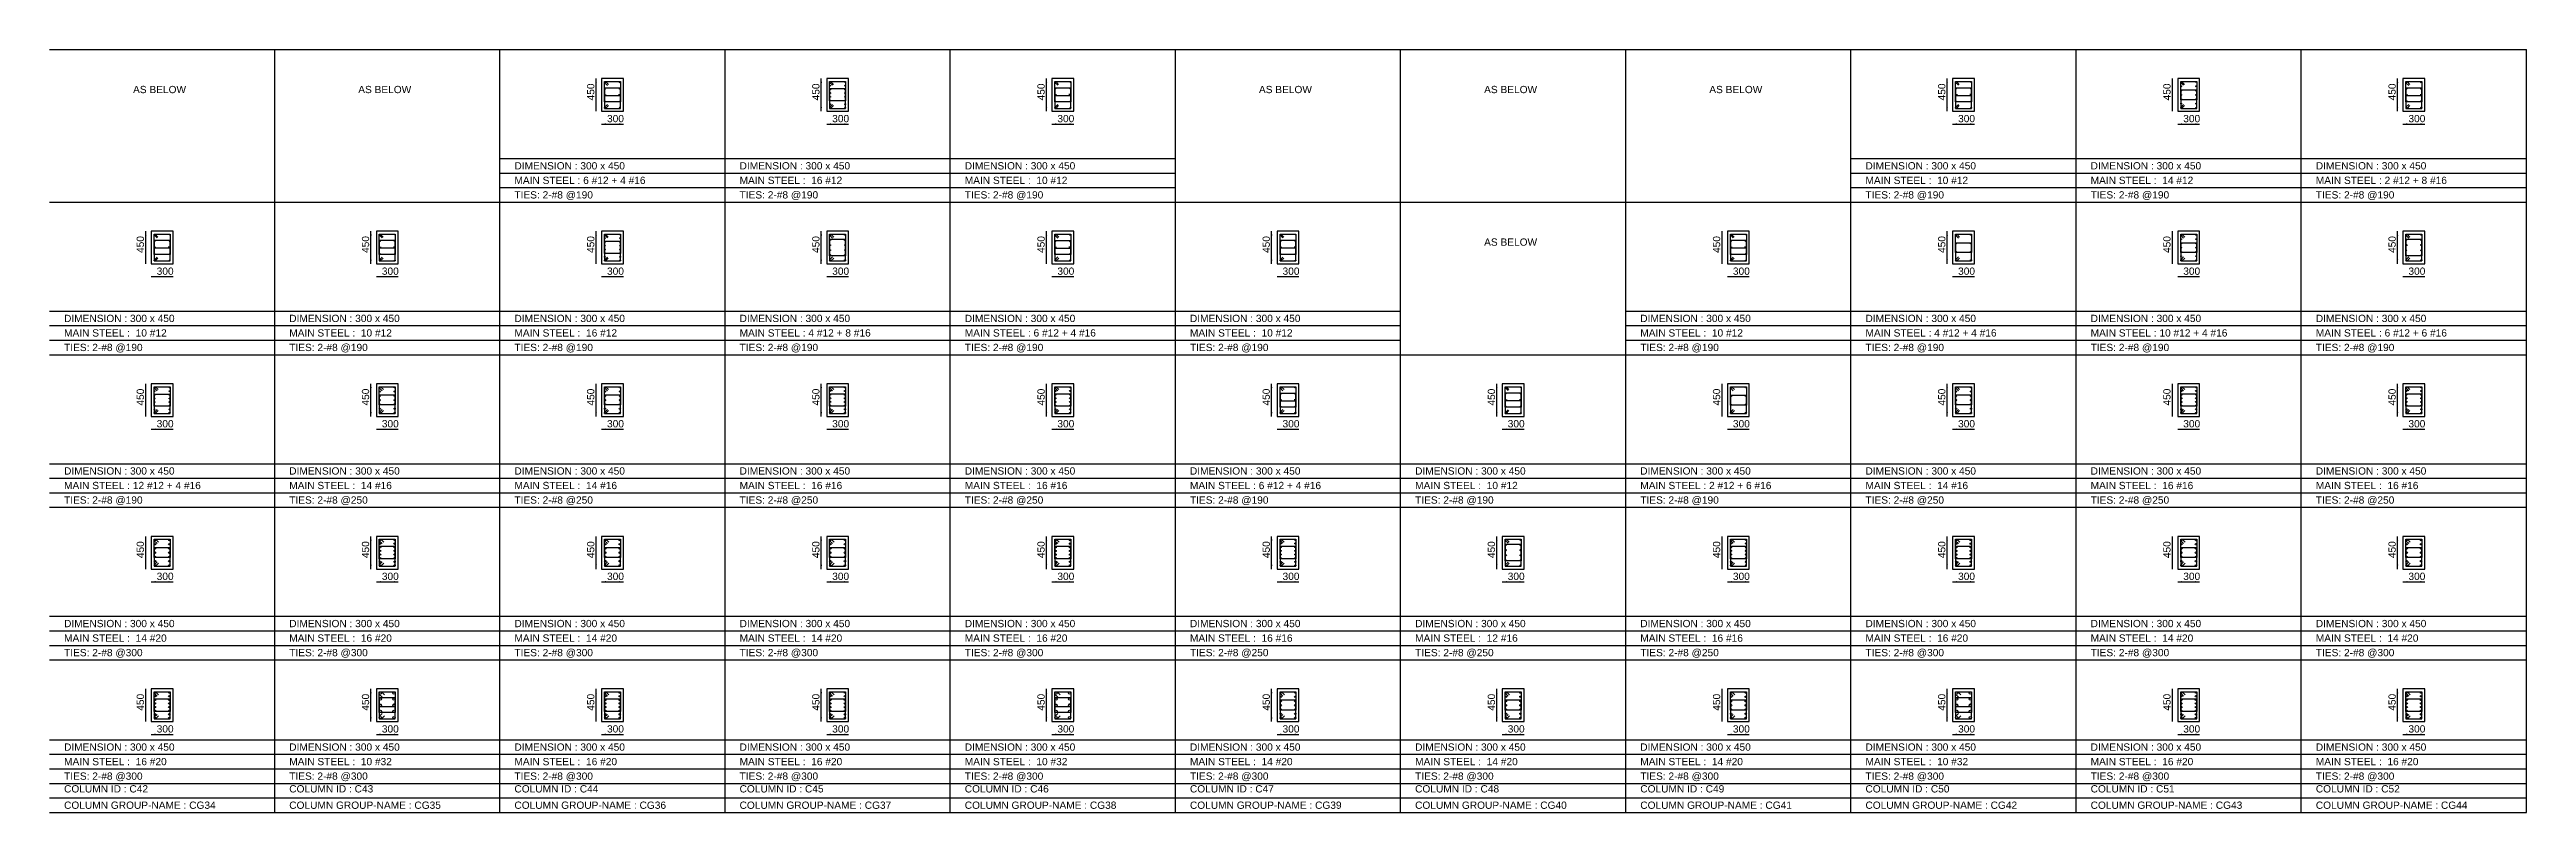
# Model space of a CAD drawing. Extents: x 28 to 264, y -211 to 74.
# Drawn here: x 133.68 to 167.78, y 62.88 to 73.38 of the extents above; entities that cross this region are included whole.
import ezdxf

# ---------------------------------------------------------------- set-up
doc = ezdxf.new("R2010")
doc.units = 0
for name, color, linetype in [('Border', 7, 'CONTINUOUS'), ('Column_Group_Name', 3, 'CONTINUOUS'), ('Column_ID', 4, 'CONTINUOUS'), ('ColumnBars', 1, 'CONTINUOUS'), ('ColumnBars1', 1, 'CONTINUOUS'), ('ColumnCrossSection', 7, 'CONTINUOUS'), ('Dim_All', 7, 'CONTINUOUS'), ('Dimensions', 7, 'CONTINUOUS'), ('Links', 2, 'CONTINUOUS'), ('MainSteel', 1, 'CONTINUOUS'), ('Text_AsBelow', 7, 'CONTINUOUS')]:
    doc.layers.add(name, color=color, linetype=linetype)
doc.styles.add('STRUDS_Arial', font='ARIAL.TTF', dxfattribs={"height": 0.04})

msp = doc.modelspace()

# ---------------------------------------------------------------- texts
at = {"layer": 'Column_Group_Name', "style": 'STRUDS_Arial'}
for s, p in [('COLUMN GROUP-NAME : CG34', (133.878, 62.93)), ('COLUMN GROUP-NAME : CG35', (136.978, 62.93)), ('COLUMN GROUP-NAME : CG36', (140.078, 62.93)), ('COLUMN GROUP-NAME : CG37', (143.178, 62.93)), ('COLUMN GROUP-NAME : CG38', (146.278, 62.93)), ('COLUMN GROUP-NAME : CG39', (149.378, 62.93)), ('COLUMN GROUP-NAME : CG40', (152.478, 62.93)), ('COLUMN GROUP-NAME : CG41', (155.578, 62.93)), ('COLUMN GROUP-NAME : CG42', (158.678, 62.93)), ('COLUMN GROUP-NAME : CG43', (161.778, 62.93)), ('COLUMN GROUP-NAME : CG44', (164.878, 62.93))]:
    msp.add_text(s, height=0.1, dxfattribs=at).set_placement(p)
at = {"layer": 'Column_ID', "style": 'STRUDS_Arial'}
for s, p in [('COLUMN ID : C42', (133.878, 63.155)), ('COLUMN ID : C43', (136.978, 63.155)), ('COLUMN ID : C44', (140.078, 63.155)), ('COLUMN ID : C45', (143.178, 63.155)), ('COLUMN ID : C46', (146.278, 63.155)), ('COLUMN ID : C47', (149.378, 63.155)), ('COLUMN ID : C48', (152.478, 63.155)), ('COLUMN ID : C49', (155.578, 63.155)), ('COLUMN ID : C50', (158.678, 63.155)), ('COLUMN ID : C51', (161.778, 63.155)), ('COLUMN ID : C52', (164.878, 63.155))]:
    msp.add_text(s, height=0.1, dxfattribs=at).set_placement(p)
at = {"layer": 'Dimensions', "style": 'STRUDS_Arial'}
for p in [(141.178, 72.68), (144.278, 72.68), (147.378, 72.68), (159.778, 72.68), (162.878, 72.68), (165.978, 72.68), (134.978, 70.58), (138.078, 70.58), (141.178, 70.58), (144.278, 70.58), (147.378, 70.58), (150.478, 70.58), (156.678, 70.58), (159.778, 70.58), (162.878, 70.58), (165.978, 70.58), (134.978, 68.48), (138.078, 68.48), (141.178, 68.48), (144.278, 68.48), (147.378, 68.48), (150.478, 68.48), (153.578, 68.48), (156.678, 68.48), (159.778, 68.48), (162.878, 68.48), (165.978, 68.48), (134.978, 66.38), (138.078, 66.38), (141.178, 66.38), (144.278, 66.38), (147.378, 66.38), (150.478, 66.38), (153.578, 66.38), (156.678, 66.38), (159.778, 66.38), (162.878, 66.38), (165.978, 66.38), (134.978, 64.28), (138.078, 64.28), (141.178, 64.28), (144.278, 64.28), (147.378, 64.28), (150.478, 64.28), (153.578, 64.28), (156.678, 64.28), (159.778, 64.28), (162.878, 64.28), (165.978, 64.28)]:
    msp.add_text('450', height=0.1, rotation=90, dxfattribs=at).set_placement(p)
for s, p in [('300', (141.353, 72.38)), ('300', (144.453, 72.38)), ('300', (147.553, 72.38)), ('300', (159.953, 72.38)), ('300', (163.053, 72.38)), ('300', (166.153, 72.38)), ('DIMENSION : 300 x 450', (140.078, 71.73)), ('DIMENSION : 300 x 450', (143.178, 71.73)), ('DIMENSION : 300 x 450', (146.278, 71.73)), ('DIMENSION : 300 x 450', (158.678, 71.73)), ('DIMENSION : 300 x 450', (161.778, 71.73)), ('DIMENSION : 300 x 450', (164.878, 71.73)), ('300', (135.153, 70.28)), ('300', (138.253, 70.28)), ('300', (141.353, 70.28)), ('300', (144.453, 70.28)), ('300', (147.553, 70.28)), ('300', (150.653, 70.28)), ('300', (156.853, 70.28)), ('300', (159.953, 70.28)), ('300', (163.053, 70.28)), ('300', (166.153, 70.28)), ('DIMENSION : 300 x 450', (133.878, 69.63)), ('DIMENSION : 300 x 450', (136.978, 69.63)), ('DIMENSION : 300 x 450', (140.078, 69.63)), ('DIMENSION : 300 x 450', (143.178, 69.63)), ('DIMENSION : 300 x 450', (146.278, 69.63)), ('DIMENSION : 300 x 450', (149.378, 69.63)), ('DIMENSION : 300 x 450', (155.578, 69.63)), ('DIMENSION : 300 x 450', (158.678, 69.63)), ('DIMENSION : 300 x 450', (161.778, 69.63)), ('DIMENSION : 300 x 450', (164.878, 69.63)), ('300', (135.153, 68.18)), ('300', (138.253, 68.18)), ('300', (141.353, 68.18)), ('300', (144.453, 68.18)), ('300', (147.553, 68.18)), ('300', (150.653, 68.18)), ('300', (153.753, 68.18)), ('300', (156.853, 68.18)), ('300', (159.953, 68.18)), ('300', (163.053, 68.18)), ('300', (166.153, 68.18)), ('DIMENSION : 300 x 450', (133.878, 67.53)), ('DIMENSION : 300 x 450', (136.978, 67.53)), ('DIMENSION : 300 x 450', (140.078, 67.53)), ('DIMENSION : 300 x 450', (143.178, 67.53)), ('DIMENSION : 300 x 450', (146.278, 67.53)), ('DIMENSION : 300 x 450', (149.378, 67.53)), ('DIMENSION : 300 x 450', (152.478, 67.53)), ('DIMENSION : 300 x 450', (155.578, 67.53)), ('DIMENSION : 300 x 450', (158.678, 67.53)), ('DIMENSION : 300 x 450', (161.778, 67.53)), ('DIMENSION : 300 x 450', (164.878, 67.53)), ('300', (135.153, 66.08)), ('300', (138.253, 66.08)), ('300', (141.353, 66.08)), ('300', (144.453, 66.08)), ('300', (147.553, 66.08)), ('300', (150.653, 66.08)), ('300', (153.753, 66.08)), ('300', (156.853, 66.08)), ('300', (159.953, 66.08)), ('300', (163.053, 66.08)), ('300', (166.153, 66.08)), ('DIMENSION : 300 x 450', (133.878, 65.43)), ('DIMENSION : 300 x 450', (136.978, 65.43)), ('DIMENSION : 300 x 450', (140.078, 65.43)), ('DIMENSION : 300 x 450', (143.178, 65.43)), ('DIMENSION : 300 x 450', (146.278, 65.43)), ('DIMENSION : 300 x 450', (149.378, 65.43)), ('DIMENSION : 300 x 450', (152.478, 65.43)), ('DIMENSION : 300 x 450', (155.578, 65.43)), ('DIMENSION : 300 x 450', (158.678, 65.43)), ('DIMENSION : 300 x 450', (161.778, 65.43)), ('DIMENSION : 300 x 450', (164.878, 65.43)), ('DIMENSION : 300 x 450', (133.878, 63.73)), ('300', (135.153, 63.98)), ('DIMENSION : 300 x 450', (136.978, 63.73)), ('300', (138.253, 63.98)), ('DIMENSION : 300 x 450', (140.078, 63.73)), ('300', (141.353, 63.98)), ('DIMENSION : 300 x 450', (143.178, 63.73)), ('300', (144.453, 63.98)), ('DIMENSION : 300 x 450', (146.278, 63.73)), ('300', (147.553, 63.98)), ('DIMENSION : 300 x 450', (149.378, 63.73)), ('300', (150.653, 63.98)), ('DIMENSION : 300 x 450', (152.478, 63.73)), ('300', (153.753, 63.98)), ('DIMENSION : 300 x 450', (155.578, 63.73)), ('300', (156.853, 63.98)), ('DIMENSION : 300 x 450', (158.678, 63.73)), ('300', (159.953, 63.98)), ('DIMENSION : 300 x 450', (161.778, 63.73)), ('300', (163.053, 63.98)), ('DIMENSION : 300 x 450', (164.878, 63.73)), ('300', (166.153, 63.98))]:
    msp.add_text(s, height=0.1, dxfattribs=at).set_placement(p)
at = {"layer": 'Links', "style": 'STRUDS_Arial'}
for s, p in [('TIES: 2-#8 @190', (140.078, 71.33)), ('TIES: 2-#8 @190', (143.178, 71.33)), ('TIES: 2-#8 @190', (146.278, 71.33)), ('TIES: 2-#8 @190', (158.678, 71.33)), ('TIES: 2-#8 @190', (161.778, 71.33)), ('TIES: 2-#8 @190', (164.878, 71.33)), ('TIES: 2-#8 @190', (133.878, 69.23)), ('TIES: 2-#8 @190', (136.978, 69.23)), ('TIES: 2-#8 @190', (140.078, 69.23)), ('TIES: 2-#8 @190', (143.178, 69.23)), ('TIES: 2-#8 @190', (146.278, 69.23)), ('TIES: 2-#8 @190', (149.378, 69.23)), ('TIES: 2-#8 @190', (155.578, 69.23)), ('TIES: 2-#8 @190', (158.678, 69.23)), ('TIES: 2-#8 @190', (161.778, 69.23)), ('TIES: 2-#8 @190', (164.878, 69.23)), ('TIES: 2-#8 @190', (133.878, 67.13)), ('TIES: 2-#8 @250', (136.978, 67.13)), ('TIES: 2-#8 @250', (140.078, 67.13)), ('TIES: 2-#8 @250', (143.178, 67.13)), ('TIES: 2-#8 @250', (146.278, 67.13)), ('TIES: 2-#8 @190', (149.378, 67.13)), ('TIES: 2-#8 @190', (152.478, 67.13)), ('TIES: 2-#8 @190', (155.578, 67.13)), ('TIES: 2-#8 @250', (158.678, 67.13)), ('TIES: 2-#8 @250', (161.778, 67.13)), ('TIES: 2-#8 @250', (164.878, 67.13)), ('TIES: 2-#8 @300', (133.878, 65.03)), ('TIES: 2-#8 @300', (136.978, 65.03)), ('TIES: 2-#8 @300', (140.078, 65.03)), ('TIES: 2-#8 @300', (143.178, 65.03)), ('TIES: 2-#8 @300', (146.278, 65.03)), ('TIES: 2-#8 @250', (149.378, 65.03)), ('TIES: 2-#8 @250', (152.478, 65.03)), ('TIES: 2-#8 @250', (155.578, 65.03)), ('TIES: 2-#8 @300', (158.678, 65.03)), ('TIES: 2-#8 @300', (161.778, 65.03)), ('TIES: 2-#8 @300', (164.878, 65.03)), ('TIES: 2-#8 @300', (133.878, 63.33)), ('TIES: 2-#8 @300', (136.978, 63.33)), ('TIES: 2-#8 @300', (140.078, 63.33)), ('TIES: 2-#8 @300', (143.178, 63.33)), ('TIES: 2-#8 @300', (146.278, 63.33)), ('TIES: 2-#8 @300', (149.378, 63.33)), ('TIES: 2-#8 @300', (152.478, 63.33)), ('TIES: 2-#8 @300', (155.578, 63.33)), ('TIES: 2-#8 @300', (158.678, 63.33)), ('TIES: 2-#8 @300', (161.778, 63.33)), ('TIES: 2-#8 @300', (164.878, 63.33))]:
    msp.add_text(s, height=0.1, dxfattribs=at).set_placement(p)
at = {"layer": 'MainSteel', "style": 'STRUDS_Arial'}
for s, p in [('MAIN STEEL : 6 #12 + 4 #16 ', (140.078, 71.53)), ('MAIN STEEL :  16 #12', (143.178, 71.53)), ('MAIN STEEL :  10 #12', (146.278, 71.53)), ('MAIN STEEL :  10 #12', (158.678, 71.53)), ('MAIN STEEL :  14 #12', (161.778, 71.53)), ('MAIN STEEL : 2 #12 + 8 #16 ', (164.878, 71.53)), ('MAIN STEEL :  10 #12', (133.878, 69.43)), ('MAIN STEEL :  10 #12', (136.978, 69.43)), ('MAIN STEEL :  16 #12', (140.078, 69.43)), ('MAIN STEEL : 4 #12 + 8 #16 ', (143.178, 69.43)), ('MAIN STEEL : 6 #12 + 4 #16 ', (146.278, 69.43)), ('MAIN STEEL :  10 #12', (149.378, 69.43)), ('MAIN STEEL :  10 #12', (155.578, 69.43)), ('MAIN STEEL : 4 #12 + 4 #16 ', (158.678, 69.43)), ('MAIN STEEL : 10 #12 + 4 #16 ', (161.778, 69.43)), ('MAIN STEEL : 6 #12 + 6 #16 ', (164.878, 69.43)), ('MAIN STEEL : 12 #12 + 4 #16 ', (133.878, 67.33)), ('MAIN STEEL :  14 #16', (136.978, 67.33)), ('MAIN STEEL :  14 #16', (140.078, 67.33)), ('MAIN STEEL :  16 #16', (143.178, 67.33)), ('MAIN STEEL :  16 #16', (146.278, 67.33)), ('MAIN STEEL : 6 #12 + 4 #16 ', (149.378, 67.33)), ('MAIN STEEL :  10 #12', (152.478, 67.33)), ('MAIN STEEL : 2 #12 + 6 #16 ', (155.578, 67.33)), ('MAIN STEEL :  14 #16', (158.678, 67.33)), ('MAIN STEEL :  16 #16', (161.778, 67.33)), ('MAIN STEEL :  16 #16', (164.878, 67.33)), ('MAIN STEEL :  14 #20', (133.878, 65.23)), ('MAIN STEEL :  16 #20', (136.978, 65.23)), ('MAIN STEEL :  14 #20', (140.078, 65.23)), ('MAIN STEEL :  14 #20', (143.178, 65.23)), ('MAIN STEEL :  16 #20', (146.278, 65.23)), ('MAIN STEEL :  16 #16', (149.378, 65.23)), ('MAIN STEEL :  12 #16', (152.478, 65.23)), ('MAIN STEEL :  16 #16', (155.578, 65.23)), ('MAIN STEEL :  16 #20', (158.678, 65.23)), ('MAIN STEEL :  14 #20', (161.778, 65.23)), ('MAIN STEEL :  14 #20', (164.878, 65.23)), ('MAIN STEEL :  16 #20', (133.878, 63.53)), ('MAIN STEEL :  10 #32', (136.978, 63.53)), ('MAIN STEEL :  16 #20', (140.078, 63.53)), ('MAIN STEEL :  16 #20', (143.178, 63.53)), ('MAIN STEEL :  10 #32', (146.278, 63.53)), ('MAIN STEEL :  14 #20', (149.378, 63.53)), ('MAIN STEEL :  14 #20', (152.478, 63.53)), ('MAIN STEEL :  14 #20', (155.578, 63.53)), ('MAIN STEEL :  10 #32', (158.678, 63.53)), ('MAIN STEEL :  16 #20', (161.778, 63.53)), ('MAIN STEEL :  16 #20', (164.878, 63.53))]:
    msp.add_text(s, height=0.1, dxfattribs=at).set_placement(p)
at = {"layer": 'Text_AsBelow', "style": 'STRUDS_Arial'}
for p in [(134.828, 72.78), (137.928, 72.78), (150.328, 72.78), (153.428, 72.78), (156.528, 72.78), (153.428, 70.68)]:
    msp.add_text('AS BELOW', height=0.1, dxfattribs=at).set_placement(p)

# ---------------------------------------------------------------- linework, layer by layer
at = {"layer": 'Border'}
for p, q in [((133.678, 73.38), (136.778, 73.38)), ((136.778, 71.28), (136.778, 73.38)), ((136.778, 71.28), (136.778, 73.38)), ((136.778, 73.38), (139.878, 73.38)), ((139.878, 71.28), (139.878, 73.38)), ((139.878, 71.28), (139.878, 73.38)), ((139.878, 73.38), (142.978, 73.38)), ((142.978, 71.28), (142.978, 73.38)), ((142.978, 71.28), (142.978, 73.38)), ((142.978, 73.38), (146.078, 73.38)), ((146.078, 71.28), (146.078, 73.38)), ((146.078, 71.28), (146.078, 73.38)), ((146.078, 73.38), (149.178, 73.38)), ((149.178, 71.28), (149.178, 73.38)), ((149.178, 71.28), (149.178, 73.38)), ((149.178, 73.38), (152.278, 73.38)), ((152.278, 71.28), (152.278, 73.38)), ((152.278, 71.28), (152.278, 73.38)), ((152.278, 73.38), (155.378, 73.38)), ((155.378, 71.28), (155.378, 73.38)), ((155.378, 71.28), (155.378, 73.38)), ((155.378, 73.38), (158.478, 73.38)), ((158.478, 71.28), (158.478, 73.38)), ((158.478, 71.28), (158.478, 73.38)), ((158.478, 73.38), (161.578, 73.38)), ((161.578, 71.28), (161.578, 73.38)), ((161.578, 71.28), (161.578, 73.38)), ((161.578, 73.38), (164.678, 73.38)), ((164.678, 71.28), (164.678, 73.38)), ((164.678, 71.28), (164.678, 73.38)), ((164.678, 73.38), (167.778, 73.38)), ((167.778, 71.28), (167.778, 73.38)), ((167.778, 71.28), (167.778, 73.38)), ((139.878, 71.88), (142.978, 71.88)), ((139.878, 71.68), (142.978, 71.68)), ((142.978, 71.88), (146.078, 71.88)), ((142.978, 71.68), (146.078, 71.68)), ((146.078, 71.88), (149.178, 71.88)), ((146.078, 71.68), (149.178, 71.68)), ((158.478, 71.88), (161.578, 71.88)), ((158.478, 71.68), (161.578, 71.68)), ((161.578, 71.88), (164.678, 71.88)), ((161.578, 71.68), (164.678, 71.68)), ((164.678, 71.88), (167.778, 71.88)), ((164.678, 71.68), (167.778, 71.68)), ((133.678, 71.28), (136.778, 71.28)), ((136.778, 69.18), (136.778, 71.28)), ((136.778, 69.18), (136.778, 71.28)), ((136.778, 71.28), (139.878, 71.28)), ((139.878, 71.48), (142.978, 71.48)), ((139.878, 69.18), (139.878, 71.28)), ((139.878, 69.18), (139.878, 71.28)), ((139.878, 71.28), (142.978, 71.28)), ((139.878, 71.28), (142.978, 71.28)), ((142.978, 71.48), (146.078, 71.48)), ((142.978, 69.18), (142.978, 71.28)), ((142.978, 69.18), (142.978, 71.28)), ((142.978, 71.28), (146.078, 71.28)), ((142.978, 71.28), (146.078, 71.28)), ((146.078, 71.48), (149.178, 71.48)), ((146.078, 69.18), (146.078, 71.28)), ((146.078, 69.18), (146.078, 71.28)), ((146.078, 71.28), (149.178, 71.28)), ((146.078, 71.28), (149.178, 71.28)), ((149.178, 69.18), (149.178, 71.28)), ((149.178, 69.18), (149.178, 71.28)), ((149.178, 71.28), (152.278, 71.28)), ((152.278, 69.18), (152.278, 71.28)), ((152.278, 69.18), (152.278, 71.28)), ((152.278, 71.28), (155.378, 71.28)), ((155.378, 69.18), (155.378, 71.28)), ((155.378, 69.18), (155.378, 71.28)), ((155.378, 71.28), (158.478, 71.28)), ((158.478, 71.48), (161.578, 71.48)), ((158.478, 69.18), (158.478, 71.28)), ((158.478, 69.18), (158.478, 71.28)), ((158.478, 71.28), (161.578, 71.28)), ((158.478, 71.28), (161.578, 71.28)), ((161.578, 71.48), (164.678, 71.48)), ((161.578, 69.18), (161.578, 71.28)), ((161.578, 69.18), (161.578, 71.28)), ((161.578, 71.28), (164.678, 71.28)), ((161.578, 71.28), (164.678, 71.28)), ((164.678, 71.48), (167.778, 71.48)), ((164.678, 69.18), (164.678, 71.28)), ((164.678, 69.18), (164.678, 71.28)), ((164.678, 71.28), (167.778, 71.28)), ((164.678, 71.28), (167.778, 71.28)), ((167.778, 69.18), (167.778, 71.28)), ((167.778, 69.18), (167.778, 71.28)), ((133.678, 69.78), (136.778, 69.78)), ((133.678, 69.58), (136.778, 69.58)), ((136.778, 69.78), (139.878, 69.78)), ((136.778, 69.58), (139.878, 69.58)), ((139.878, 69.78), (142.978, 69.78)), ((139.878, 69.58), (142.978, 69.58)), ((142.978, 69.78), (146.078, 69.78)), ((142.978, 69.58), (146.078, 69.58)), ((146.078, 69.78), (149.178, 69.78)), ((146.078, 69.58), (149.178, 69.58)), ((149.178, 69.78), (152.278, 69.78)), ((149.178, 69.58), (152.278, 69.58)), ((155.378, 69.78), (158.478, 69.78)), ((155.378, 69.58), (158.478, 69.58)), ((158.478, 69.78), (161.578, 69.78)), ((158.478, 69.58), (161.578, 69.58)), ((161.578, 69.78), (164.678, 69.78)), ((161.578, 69.58), (164.678, 69.58)), ((164.678, 69.78), (167.778, 69.78)), ((164.678, 69.58), (167.778, 69.58)), ((133.678, 69.38), (136.778, 69.38)), ((136.778, 69.38), (139.878, 69.38)), ((139.878, 69.38), (142.978, 69.38)), ((142.978, 69.38), (146.078, 69.38)), ((146.078, 69.38), (149.178, 69.38)), ((149.178, 69.38), (152.278, 69.38)), ((155.378, 69.38), (158.478, 69.38)), ((158.478, 69.38), (161.578, 69.38)), ((161.578, 69.38), (164.678, 69.38)), ((164.678, 69.38), (167.778, 69.38)), ((133.678, 69.18), (136.778, 69.18)), ((133.678, 69.18), (136.778, 69.18)), ((136.778, 67.08), (136.778, 69.18)), ((136.778, 67.08), (136.778, 69.18)), ((136.778, 69.18), (139.878, 69.18)), ((136.778, 69.18), (139.878, 69.18)), ((139.878, 67.08), (139.878, 69.18)), ((139.878, 67.08), (139.878, 69.18)), ((139.878, 69.18), (142.978, 69.18)), ((139.878, 69.18), (142.978, 69.18)), ((142.978, 67.08), (142.978, 69.18)), ((142.978, 67.08), (142.978, 69.18)), ((142.978, 69.18), (146.078, 69.18)), ((142.978, 69.18), (146.078, 69.18)), ((146.078, 67.08), (146.078, 69.18)), ((146.078, 67.08), (146.078, 69.18)), ((146.078, 69.18), (149.178, 69.18)), ((146.078, 69.18), (149.178, 69.18)), ((149.178, 67.08), (149.178, 69.18)), ((149.178, 67.08), (149.178, 69.18)), ((149.178, 69.18), (152.278, 69.18)), ((149.178, 69.18), (152.278, 69.18)), ((152.278, 67.08), (152.278, 69.18)), ((152.278, 67.08), (152.278, 69.18)), ((152.278, 69.18), (155.378, 69.18)), ((155.378, 67.08), (155.378, 69.18)), ((155.378, 67.08), (155.378, 69.18)), ((155.378, 69.18), (158.478, 69.18)), ((155.378, 69.18), (158.478, 69.18)), ((158.478, 67.08), (158.478, 69.18)), ((158.478, 67.08), (158.478, 69.18)), ((158.478, 69.18), (161.578, 69.18)), ((158.478, 69.18), (161.578, 69.18)), ((161.578, 67.08), (161.578, 69.18)), ((161.578, 67.08), (161.578, 69.18)), ((161.578, 69.18), (164.678, 69.18)), ((161.578, 69.18), (164.678, 69.18)), ((164.678, 67.08), (164.678, 69.18)), ((164.678, 67.08), (164.678, 69.18)), ((164.678, 69.18), (167.778, 69.18)), ((164.678, 69.18), (167.778, 69.18)), ((167.778, 67.08), (167.778, 69.18)), ((167.778, 67.08), (167.778, 69.18)), ((133.678, 67.68), (136.778, 67.68)), ((136.778, 67.68), (139.878, 67.68)), ((139.878, 67.68), (142.978, 67.68)), ((142.978, 67.68), (146.078, 67.68)), ((146.078, 67.68), (149.178, 67.68)), ((149.178, 67.68), (152.278, 67.68)), ((152.278, 67.68), (155.378, 67.68)), ((155.378, 67.68), (158.478, 67.68)), ((158.478, 67.68), (161.578, 67.68)), ((161.578, 67.68), (164.678, 67.68)), ((164.678, 67.68), (167.778, 67.68)), ((133.678, 67.48), (136.778, 67.48)), ((133.678, 67.28), (136.778, 67.28)), ((136.778, 67.48), (139.878, 67.48)), ((136.778, 67.28), (139.878, 67.28)), ((139.878, 67.48), (142.978, 67.48)), ((139.878, 67.28), (142.978, 67.28)), ((142.978, 67.48), (146.078, 67.48)), ((142.978, 67.28), (146.078, 67.28)), ((146.078, 67.48), (149.178, 67.48)), ((146.078, 67.28), (149.178, 67.28)), ((149.178, 67.48), (152.278, 67.48)), ((149.178, 67.28), (152.278, 67.28)), ((152.278, 67.48), (155.378, 67.48)), ((152.278, 67.28), (155.378, 67.28)), ((155.378, 67.48), (158.478, 67.48)), ((155.378, 67.28), (158.478, 67.28)), ((158.478, 67.48), (161.578, 67.48)), ((158.478, 67.28), (161.578, 67.28)), ((161.578, 67.48), (164.678, 67.48)), ((161.578, 67.28), (164.678, 67.28)), ((164.678, 67.48), (167.778, 67.48)), ((164.678, 67.28), (167.778, 67.28)), ((133.678, 67.08), (136.778, 67.08)), ((133.678, 67.08), (136.778, 67.08)), ((136.778, 64.98), (136.778, 67.08)), ((136.778, 64.98), (136.778, 67.08)), ((136.778, 67.08), (139.878, 67.08)), ((136.778, 67.08), (139.878, 67.08)), ((139.878, 64.98), (139.878, 67.08)), ((139.878, 64.98), (139.878, 67.08)), ((139.878, 67.08), (142.978, 67.08)), ((139.878, 67.08), (142.978, 67.08)), ((142.978, 64.98), (142.978, 67.08)), ((142.978, 64.98), (142.978, 67.08)), ((142.978, 67.08), (146.078, 67.08)), ((142.978, 67.08), (146.078, 67.08)), ((146.078, 64.98), (146.078, 67.08)), ((146.078, 64.98), (146.078, 67.08)), ((146.078, 67.08), (149.178, 67.08)), ((146.078, 67.08), (149.178, 67.08)), ((149.178, 64.98), (149.178, 67.08)), ((149.178, 64.98), (149.178, 67.08)), ((149.178, 67.08), (152.278, 67.08)), ((149.178, 67.08), (152.278, 67.08)), ((152.278, 64.98), (152.278, 67.08)), ((152.278, 64.98), (152.278, 67.08)), ((152.278, 67.08), (155.378, 67.08)), ((152.278, 67.08), (155.378, 67.08)), ((155.378, 64.98), (155.378, 67.08)), ((155.378, 64.98), (155.378, 67.08)), ((155.378, 67.08), (158.478, 67.08)), ((155.378, 67.08), (158.478, 67.08)), ((158.478, 64.98), (158.478, 67.08)), ((158.478, 64.98), (158.478, 67.08)), ((158.478, 67.08), (161.578, 67.08)), ((158.478, 67.08), (161.578, 67.08)), ((161.578, 64.98), (161.578, 67.08)), ((161.578, 64.98), (161.578, 67.08)), ((161.578, 67.08), (164.678, 67.08)), ((161.578, 67.08), (164.678, 67.08)), ((164.678, 64.98), (164.678, 67.08)), ((164.678, 64.98), (164.678, 67.08)), ((164.678, 67.08), (167.778, 67.08)), ((164.678, 67.08), (167.778, 67.08)), ((167.778, 64.98), (167.778, 67.08)), ((167.778, 64.98), (167.778, 67.08)), ((133.678, 65.58), (136.778, 65.58)), ((136.778, 65.58), (139.878, 65.58)), ((139.878, 65.58), (142.978, 65.58)), ((142.978, 65.58), (146.078, 65.58)), ((146.078, 65.58), (149.178, 65.58)), ((149.178, 65.58), (152.278, 65.58)), ((152.278, 65.58), (155.378, 65.58)), ((155.378, 65.58), (158.478, 65.58)), ((158.478, 65.58), (161.578, 65.58)), ((161.578, 65.58), (164.678, 65.58)), ((164.678, 65.58), (167.778, 65.58)), ((133.678, 65.38), (136.778, 65.38)), ((133.678, 65.18), (136.778, 65.18)), ((136.778, 65.38), (139.878, 65.38)), ((136.778, 65.18), (139.878, 65.18)), ((139.878, 65.38), (142.978, 65.38)), ((139.878, 65.18), (142.978, 65.18)), ((142.978, 65.38), (146.078, 65.38)), ((142.978, 65.18), (146.078, 65.18)), ((146.078, 65.38), (149.178, 65.38)), ((146.078, 65.18), (149.178, 65.18)), ((149.178, 65.38), (152.278, 65.38)), ((149.178, 65.18), (152.278, 65.18)), ((152.278, 65.38), (155.378, 65.38)), ((152.278, 65.18), (155.378, 65.18)), ((155.378, 65.38), (158.478, 65.38)), ((155.378, 65.18), (158.478, 65.18)), ((158.478, 65.38), (161.578, 65.38)), ((158.478, 65.18), (161.578, 65.18)), ((161.578, 65.38), (164.678, 65.38)), ((161.578, 65.18), (164.678, 65.18)), ((164.678, 65.38), (167.778, 65.38)), ((164.678, 65.18), (167.778, 65.18)), ((133.678, 64.98), (136.778, 64.98)), ((133.678, 64.98), (136.778, 64.98)), ((136.778, 62.88), (136.778, 64.98)), ((136.778, 62.88), (136.778, 64.98)), ((136.778, 64.98), (139.878, 64.98)), ((136.778, 64.98), (139.878, 64.98)), ((139.878, 62.88), (139.878, 64.98)), ((139.878, 62.88), (139.878, 64.98)), ((139.878, 64.98), (142.978, 64.98)), ((139.878, 64.98), (142.978, 64.98)), ((142.978, 62.88), (142.978, 64.98)), ((142.978, 62.88), (142.978, 64.98)), ((142.978, 64.98), (146.078, 64.98)), ((142.978, 64.98), (146.078, 64.98)), ((146.078, 62.88), (146.078, 64.98)), ((146.078, 62.88), (146.078, 64.98)), ((146.078, 64.98), (149.178, 64.98)), ((146.078, 64.98), (149.178, 64.98)), ((149.178, 62.88), (149.178, 64.98)), ((149.178, 62.88), (149.178, 64.98)), ((149.178, 64.98), (152.278, 64.98)), ((149.178, 64.98), (152.278, 64.98)), ((152.278, 62.88), (152.278, 64.98)), ((152.278, 62.88), (152.278, 64.98)), ((152.278, 64.98), (155.378, 64.98)), ((152.278, 64.98), (155.378, 64.98)), ((155.378, 62.88), (155.378, 64.98)), ((155.378, 62.88), (155.378, 64.98)), ((155.378, 64.98), (158.478, 64.98)), ((155.378, 64.98), (158.478, 64.98)), ((158.478, 62.88), (158.478, 64.98)), ((158.478, 62.88), (158.478, 64.98)), ((158.478, 64.98), (161.578, 64.98)), ((158.478, 64.98), (161.578, 64.98)), ((161.578, 62.88), (161.578, 64.98)), ((161.578, 62.88), (161.578, 64.98)), ((161.578, 64.98), (164.678, 64.98)), ((161.578, 64.98), (164.678, 64.98)), ((164.678, 62.88), (164.678, 64.98)), ((164.678, 62.88), (164.678, 64.98)), ((164.678, 64.98), (167.778, 64.98)), ((164.678, 64.98), (167.778, 64.98)), ((167.778, 62.88), (167.778, 64.98)), ((167.778, 62.88), (167.778, 64.98)), ((133.678, 63.88), (136.778, 63.88)), ((136.778, 63.88), (139.878, 63.88)), ((139.878, 63.88), (142.978, 63.88)), ((142.978, 63.88), (146.078, 63.88)), ((146.078, 63.88), (149.178, 63.88)), ((149.178, 63.88), (152.278, 63.88)), ((152.278, 63.88), (155.378, 63.88)), ((155.378, 63.88), (158.478, 63.88)), ((158.478, 63.88), (161.578, 63.88)), ((161.578, 63.88), (164.678, 63.88)), ((164.678, 63.88), (167.778, 63.88)), ((133.678, 63.68), (136.778, 63.68)), ((133.678, 63.48), (136.778, 63.48)), ((136.778, 63.68), (139.878, 63.68)), ((136.778, 63.48), (139.878, 63.48)), ((139.878, 63.68), (142.978, 63.68)), ((139.878, 63.48), (142.978, 63.48)), ((142.978, 63.68), (146.078, 63.68)), ((142.978, 63.48), (146.078, 63.48)), ((146.078, 63.68), (149.178, 63.68)), ((146.078, 63.48), (149.178, 63.48)), ((149.178, 63.68), (152.278, 63.68)), ((149.178, 63.48), (152.278, 63.48)), ((152.278, 63.68), (155.378, 63.68)), ((152.278, 63.48), (155.378, 63.48)), ((155.378, 63.68), (158.478, 63.68)), ((155.378, 63.48), (158.478, 63.48)), ((158.478, 63.68), (161.578, 63.68)), ((158.478, 63.48), (161.578, 63.48)), ((161.578, 63.68), (164.678, 63.68)), ((161.578, 63.48), (164.678, 63.48)), ((164.678, 63.68), (167.778, 63.68)), ((164.678, 63.48), (167.778, 63.48)), ((133.678, 63.28), (136.778, 63.28)), ((136.778, 63.28), (139.878, 63.28)), ((139.878, 63.28), (142.978, 63.28)), ((142.978, 63.28), (146.078, 63.28)), ((146.078, 63.28), (149.178, 63.28)), ((149.178, 63.28), (152.278, 63.28)), ((152.278, 63.28), (155.378, 63.28)), ((155.378, 63.28), (158.478, 63.28)), ((158.478, 63.28), (161.578, 63.28)), ((161.578, 63.28), (164.678, 63.28)), ((164.678, 63.28), (167.778, 63.28)), ((133.678, 63.08), (136.778, 63.08)), ((133.678, 62.88), (136.778, 62.88)), ((136.778, 63.08), (139.878, 63.08)), ((136.778, 62.88), (139.878, 62.88)), ((139.878, 63.08), (142.978, 63.08)), ((139.878, 62.88), (142.978, 62.88)), ((142.978, 63.08), (146.078, 63.08)), ((142.978, 62.88), (146.078, 62.88)), ((146.078, 63.08), (149.178, 63.08)), ((146.078, 62.88), (149.178, 62.88)), ((149.178, 63.08), (152.278, 63.08)), ((149.178, 62.88), (152.278, 62.88)), ((152.278, 63.08), (155.378, 63.08)), ((152.278, 62.88), (155.378, 62.88)), ((155.378, 63.08), (158.478, 63.08)), ((155.378, 62.88), (158.478, 62.88)), ((158.478, 63.08), (161.578, 63.08)), ((158.478, 62.88), (161.578, 62.88)), ((161.578, 63.08), (164.678, 63.08)), ((161.578, 62.88), (164.678, 62.88)), ((164.678, 63.08), (167.778, 63.08)), ((164.678, 62.88), (167.778, 62.88))]:
    msp.add_line(p, q, dxfattribs=at)
at = {"layer": 'ColumnBars'}
for centre, radius in [((141.324, 72.8405), 0.006), ((141.324, 72.753), 0.006), ((141.324, 72.6655), 0.006), ((141.53, 72.8405), 0.006), ((141.53, 72.753), 0.006), ((141.53, 72.6655), 0.006), ((144.424, 72.934), 0.006), ((144.424, 72.8829), 0.006), ((144.424, 72.8317), 0.006), ((144.424, 72.7806), 0.006), ((144.424, 72.7294), 0.006), ((144.424, 72.6783), 0.006), ((144.424, 72.6271), 0.006), ((144.632, 72.934), 0.006), ((144.632, 72.8829), 0.006), ((144.632, 72.8317), 0.006), ((144.632, 72.7806), 0.006), ((144.632, 72.7294), 0.006), ((144.632, 72.6783), 0.006), ((144.632, 72.6271), 0.006), ((147.524, 72.934), 0.006), ((147.524, 72.8445), 0.006), ((147.524, 72.755), 0.006), ((147.524, 72.6655), 0.006), ((147.732, 72.934), 0.006), ((147.732, 72.8445), 0.006), ((147.732, 72.755), 0.006), ((147.732, 72.6655), 0.006), ((159.924, 72.934), 0.006), ((159.924, 72.8445), 0.006), ((159.924, 72.755), 0.006), ((159.924, 72.6655), 0.006), ((160.132, 72.934), 0.006), ((160.132, 72.8445), 0.006), ((160.132, 72.755), 0.006), ((160.132, 72.6655), 0.006), ((163.024, 72.934), 0.006), ((163.024, 72.8743), 0.006), ((163.024, 72.8147), 0.006), ((163.024, 72.755), 0.006), ((163.024, 72.6953), 0.006), ((163.024, 72.6357), 0.006), ((163.232, 72.934), 0.006), ((163.232, 72.8743), 0.006), ((163.232, 72.8147), 0.006), ((163.232, 72.755), 0.006), ((163.232, 72.6953), 0.006), ((163.232, 72.6357), 0.006), ((166.124, 72.753), 0.006), ((166.33, 72.753), 0.006), ((144.424, 72.576), 0.006), ((144.632, 72.576), 0.006), ((147.524, 72.576), 0.006), ((147.732, 72.576), 0.006), ((159.924, 72.576), 0.006), ((160.132, 72.576), 0.006), ((163.024, 72.576), 0.006), ((163.232, 72.576), 0.006), ((135.124, 70.834), 0.006), ((135.124, 70.7445), 0.006), ((135.124, 70.655), 0.006), ((135.332, 70.834), 0.006), ((135.332, 70.7445), 0.006), ((135.332, 70.655), 0.006), ((138.224, 70.834), 0.006), ((138.224, 70.7445), 0.006), ((138.224, 70.655), 0.006), ((138.432, 70.834), 0.006), ((138.432, 70.7445), 0.006), ((138.432, 70.655), 0.006), ((141.324, 70.834), 0.006), ((141.324, 70.7829), 0.006), ((141.324, 70.7317), 0.006), ((141.324, 70.6806), 0.006), ((141.324, 70.6294), 0.006), ((141.532, 70.834), 0.006), ((141.532, 70.7829), 0.006), ((141.532, 70.7317), 0.006), ((141.532, 70.6806), 0.006), ((141.532, 70.6294), 0.006), ((144.424, 70.6872), 0.006), ((144.424, 70.6188), 0.006), ((144.63, 70.6872), 0.006), ((144.63, 70.6188), 0.006), ((147.524, 70.7405), 0.006), ((147.524, 70.653), 0.006), ((147.73, 70.7405), 0.006), ((147.73, 70.653), 0.006), ((150.624, 70.834), 0.006), ((150.624, 70.7445), 0.006), ((150.624, 70.655), 0.006), ((150.832, 70.834), 0.006), ((150.832, 70.7445), 0.006), ((150.832, 70.655), 0.006), ((156.824, 70.834), 0.006), ((156.824, 70.7445), 0.006), ((156.824, 70.655), 0.006), ((157.032, 70.834), 0.006), ((157.032, 70.7445), 0.006), ((157.032, 70.655), 0.006), ((159.924, 70.7113), 0.006), ((159.924, 70.5947), 0.006), ((160.13, 70.7113), 0.006), ((160.13, 70.5947), 0.006), ((163.024, 70.7697), 0.006), ((163.024, 70.7113), 0.006), ((163.024, 70.653), 0.006), ((163.024, 70.5947), 0.006), ((163.23, 70.7697), 0.006), ((163.23, 70.7113), 0.006), ((163.23, 70.653), 0.006), ((163.23, 70.5947), 0.006), ((166.124, 70.7588), 0.006), ((166.124, 70.6164), 0.006), ((166.33, 70.7588), 0.006), ((166.33, 70.6164), 0.006), ((135.124, 70.5655), 0.006), ((135.124, 70.476), 0.006), ((135.332, 70.5655), 0.006), ((135.332, 70.476), 0.006), ((138.224, 70.5655), 0.006), ((138.224, 70.476), 0.006), ((138.432, 70.5655), 0.006), ((138.432, 70.476), 0.006), ((141.324, 70.5783), 0.006), ((141.324, 70.5271), 0.006), ((141.324, 70.476), 0.006), ((141.532, 70.5783), 0.006), ((141.532, 70.5271), 0.006), ((141.532, 70.476), 0.006), ((147.524, 70.5655), 0.006), ((147.73, 70.5655), 0.006), ((150.624, 70.5655), 0.006), ((150.624, 70.476), 0.006), ((150.832, 70.5655), 0.006), ((150.832, 70.476), 0.006), ((156.824, 70.5655), 0.006), ((156.824, 70.476), 0.006), ((157.032, 70.5655), 0.006), ((157.032, 70.476), 0.006), ((163.024, 70.5363), 0.006), ((163.23, 70.5363), 0.006), ((166.124, 70.5472), 0.006), ((166.33, 70.5472), 0.006), ((135.124, 68.678), 0.006), ((135.124, 68.628), 0.006), ((135.124, 68.578), 0.006), ((135.33, 68.678), 0.006), ((135.33, 68.628), 0.006), ((135.33, 68.578), 0.006), ((138.226, 68.732), 0.008), ((138.226, 68.673), 0.008), ((138.226, 68.614), 0.008), ((138.226, 68.555), 0.008), ((138.43, 68.732), 0.008), ((138.43, 68.673), 0.008), ((138.43, 68.614), 0.008), ((138.43, 68.555), 0.008), ((141.326, 68.732), 0.008), ((141.326, 68.673), 0.008), ((141.326, 68.614), 0.008), ((141.326, 68.555), 0.008), ((141.53, 68.732), 0.008), ((141.53, 68.673), 0.008), ((141.53, 68.614), 0.008), ((141.53, 68.555), 0.008), ((144.426, 68.732), 0.008), ((144.426, 68.6814), 0.008), ((144.426, 68.6309), 0.008), ((144.426, 68.5803), 0.008), ((144.63, 68.732), 0.008), ((144.63, 68.6814), 0.008), ((144.63, 68.6309), 0.008), ((144.63, 68.5803), 0.008), ((147.526, 68.732), 0.008), ((147.526, 68.6814), 0.008), ((147.526, 68.6309), 0.008), ((147.526, 68.5803), 0.008), ((147.73, 68.732), 0.008), ((147.73, 68.6814), 0.008), ((147.73, 68.6309), 0.008), ((147.73, 68.5803), 0.008), ((150.624, 68.6405), 0.006), ((150.624, 68.553), 0.006), ((150.83, 68.6405), 0.006), ((150.83, 68.553), 0.006), ((153.724, 68.734), 0.006), ((153.724, 68.6445), 0.006), ((153.724, 68.555), 0.006), ((153.932, 68.734), 0.006), ((153.932, 68.6445), 0.006), ((153.932, 68.555), 0.006), ((159.926, 68.732), 0.008), ((159.926, 68.673), 0.008), ((159.926, 68.614), 0.008), ((159.926, 68.555), 0.008), ((160.13, 68.732), 0.008), ((160.13, 68.673), 0.008), ((160.13, 68.614), 0.008), ((160.13, 68.555), 0.008), ((163.026, 68.732), 0.008), ((163.026, 68.6814), 0.008), ((163.026, 68.6309), 0.008), ((163.026, 68.5803), 0.008), ((163.23, 68.732), 0.008), ((163.23, 68.6814), 0.008), ((163.23, 68.6309), 0.008), ((163.23, 68.5803), 0.008), ((166.126, 68.732), 0.008), ((166.126, 68.6814), 0.008), ((166.126, 68.6309), 0.008), ((166.126, 68.5803), 0.008), ((166.33, 68.732), 0.008), ((166.33, 68.6814), 0.008), ((166.33, 68.6309), 0.008), ((166.33, 68.5803), 0.008), ((135.124, 68.528), 0.006), ((135.124, 68.478), 0.006), ((135.124, 68.428), 0.006), ((135.33, 68.528), 0.006), ((135.33, 68.478), 0.006), ((135.33, 68.428), 0.006), ((138.226, 68.496), 0.008), ((138.226, 68.437), 0.008), ((138.226, 68.378), 0.008), ((138.43, 68.496), 0.008), ((138.43, 68.437), 0.008), ((138.43, 68.378), 0.008), ((141.326, 68.496), 0.008), ((141.326, 68.437), 0.008), ((141.326, 68.378), 0.008), ((141.53, 68.496), 0.008), ((141.53, 68.437), 0.008), ((141.53, 68.378), 0.008), ((144.426, 68.5297), 0.008), ((144.426, 68.4791), 0.008), ((144.426, 68.4286), 0.008), ((144.426, 68.378), 0.008), ((144.63, 68.5297), 0.008), ((144.63, 68.4791), 0.008), ((144.63, 68.4286), 0.008), ((144.63, 68.378), 0.008), ((147.526, 68.5297), 0.008), ((147.526, 68.4791), 0.008), ((147.526, 68.4286), 0.008), ((147.526, 68.378), 0.008), ((147.73, 68.5297), 0.008), ((147.73, 68.4791), 0.008), ((147.73, 68.4286), 0.008), ((147.73, 68.378), 0.008), ((150.624, 68.4655), 0.006), ((150.83, 68.4655), 0.006), ((153.724, 68.4655), 0.006), ((153.724, 68.376), 0.006), ((153.932, 68.4655), 0.006), ((153.932, 68.376), 0.006), ((156.824, 68.4933), 0.006), ((157.03, 68.4933), 0.006), ((159.926, 68.496), 0.008), ((159.926, 68.437), 0.008), ((159.926, 68.378), 0.008), ((160.13, 68.496), 0.008), ((160.13, 68.437), 0.008), ((160.13, 68.378), 0.008), ((163.026, 68.5297), 0.008), ((163.026, 68.4791), 0.008), ((163.026, 68.4286), 0.008), ((163.026, 68.378), 0.008), ((163.23, 68.5297), 0.008), ((163.23, 68.4791), 0.008), ((163.23, 68.4286), 0.008), ((163.23, 68.378), 0.008), ((166.126, 68.5297), 0.008), ((166.126, 68.4791), 0.008), ((166.126, 68.4286), 0.008), ((166.126, 68.378), 0.008), ((166.33, 68.5297), 0.008), ((166.33, 68.4791), 0.008), ((166.33, 68.4286), 0.008), ((166.33, 68.378), 0.008), ((135.128, 66.63), 0.01), ((135.128, 66.5717), 0.01), ((135.128, 66.5133), 0.01), ((135.328, 66.63), 0.01), ((135.328, 66.5717), 0.01), ((135.328, 66.5133), 0.01), ((138.228, 66.63), 0.01), ((138.228, 66.58), 0.01), ((138.228, 66.53), 0.01), ((138.428, 66.63), 0.01), ((138.428, 66.58), 0.01), ((138.428, 66.53), 0.01), ((141.328, 66.63), 0.01), ((141.328, 66.5717), 0.01), ((141.328, 66.5133), 0.01), ((141.528, 66.63), 0.01), ((141.528, 66.5717), 0.01), ((141.528, 66.5133), 0.01), ((144.428, 66.63), 0.01), ((144.428, 66.5717), 0.01), ((144.428, 66.5133), 0.01), ((144.628, 66.63), 0.01), ((144.628, 66.5717), 0.01), ((144.628, 66.5133), 0.01), ((147.528, 66.63), 0.01), ((147.528, 66.58), 0.01), ((147.528, 66.53), 0.01), ((147.728, 66.63), 0.01), ((147.728, 66.58), 0.01), ((147.728, 66.53), 0.01), ((150.626, 66.632), 0.008), ((150.626, 66.5814), 0.008), ((150.626, 66.5309), 0.008), ((150.83, 66.632), 0.008), ((150.83, 66.5814), 0.008), ((150.83, 66.5309), 0.008), ((153.726, 66.632), 0.008), ((153.726, 66.5612), 0.008), ((153.726, 66.4904), 0.008), ((153.93, 66.632), 0.008), ((153.93, 66.5612), 0.008), ((153.93, 66.4904), 0.008), ((156.826, 66.632), 0.008), ((156.826, 66.5814), 0.008), ((156.826, 66.5309), 0.008), ((157.03, 66.632), 0.008), ((157.03, 66.5814), 0.008), ((157.03, 66.5309), 0.008), ((159.928, 66.63), 0.01), ((159.928, 66.58), 0.01), ((159.928, 66.53), 0.01), ((160.128, 66.63), 0.01), ((160.128, 66.58), 0.01), ((160.128, 66.53), 0.01), ((163.028, 66.63), 0.01), ((163.028, 66.5717), 0.01), ((163.028, 66.5133), 0.01), ((163.228, 66.63), 0.01), ((163.228, 66.5717), 0.01), ((163.228, 66.5133), 0.01), ((166.128, 66.63), 0.01), ((166.128, 66.5717), 0.01), ((166.128, 66.5133), 0.01), ((166.328, 66.63), 0.01), ((166.328, 66.5717), 0.01), ((166.328, 66.5133), 0.01), ((135.128, 66.455), 0.01), ((135.128, 66.3967), 0.01), ((135.128, 66.3383), 0.01), ((135.128, 66.28), 0.01), ((135.328, 66.455), 0.01), ((135.328, 66.3967), 0.01), ((135.328, 66.3383), 0.01), ((135.328, 66.28), 0.01), ((138.228, 66.48), 0.01), ((138.228, 66.43), 0.01), ((138.228, 66.38), 0.01), ((138.228, 66.33), 0.01), ((138.228, 66.28), 0.01), ((138.428, 66.48), 0.01), ((138.428, 66.43), 0.01), ((138.428, 66.38), 0.01), ((138.428, 66.33), 0.01), ((138.428, 66.28), 0.01), ((141.328, 66.455), 0.01), ((141.328, 66.3967), 0.01), ((141.328, 66.3383), 0.01), ((141.328, 66.28), 0.01), ((141.528, 66.455), 0.01), ((141.528, 66.3967), 0.01), ((141.528, 66.3383), 0.01), ((141.528, 66.28), 0.01), ((144.428, 66.455), 0.01), ((144.428, 66.3967), 0.01), ((144.428, 66.3383), 0.01), ((144.428, 66.28), 0.01), ((144.628, 66.455), 0.01), ((144.628, 66.3967), 0.01), ((144.628, 66.3383), 0.01), ((144.628, 66.28), 0.01), ((147.528, 66.48), 0.01), ((147.528, 66.43), 0.01), ((147.528, 66.38), 0.01), ((147.528, 66.33), 0.01), ((147.528, 66.28), 0.01), ((147.728, 66.48), 0.01), ((147.728, 66.43), 0.01), ((147.728, 66.38), 0.01), ((147.728, 66.33), 0.01), ((147.728, 66.28), 0.01), ((150.626, 66.4803), 0.008), ((150.626, 66.4297), 0.008), ((150.626, 66.3791), 0.008), ((150.626, 66.3286), 0.008), ((150.626, 66.278), 0.008), ((150.83, 66.4803), 0.008), ((150.83, 66.4297), 0.008), ((150.83, 66.3791), 0.008), ((150.83, 66.3286), 0.008), ((150.83, 66.278), 0.008), ((153.726, 66.4196), 0.008), ((153.726, 66.3488), 0.008), ((153.726, 66.278), 0.008), ((153.93, 66.4196), 0.008), ((153.93, 66.3488), 0.008), ((153.93, 66.278), 0.008), ((156.826, 66.4803), 0.008), ((156.826, 66.4297), 0.008), ((156.826, 66.3791), 0.008), ((156.826, 66.3286), 0.008), ((156.826, 66.278), 0.008), ((157.03, 66.4803), 0.008), ((157.03, 66.4297), 0.008), ((157.03, 66.3791), 0.008), ((157.03, 66.3286), 0.008), ((157.03, 66.278), 0.008), ((159.928, 66.48), 0.01), ((159.928, 66.43), 0.01), ((159.928, 66.38), 0.01), ((159.928, 66.33), 0.01), ((159.928, 66.28), 0.01), ((160.128, 66.48), 0.01), ((160.128, 66.43), 0.01), ((160.128, 66.38), 0.01), ((160.128, 66.33), 0.01), ((160.128, 66.28), 0.01), ((163.028, 66.455), 0.01), ((163.028, 66.3967), 0.01), ((163.028, 66.3383), 0.01), ((163.028, 66.28), 0.01), ((163.228, 66.455), 0.01), ((163.228, 66.3967), 0.01), ((163.228, 66.3383), 0.01), ((163.228, 66.28), 0.01), ((166.128, 66.455), 0.01), ((166.128, 66.3967), 0.01), ((166.128, 66.3383), 0.01), ((166.128, 66.28), 0.01), ((166.328, 66.455), 0.01), ((166.328, 66.3967), 0.01), ((166.328, 66.3383), 0.01), ((166.328, 66.28), 0.01), ((135.128, 64.53), 0.01), ((135.128, 64.48), 0.01), ((135.328, 64.53), 0.01), ((135.328, 64.48), 0.01), ((138.234, 64.524), 0.016), ((138.234, 64.4395), 0.016), ((138.422, 64.524), 0.016), ((138.422, 64.4395), 0.016), ((141.328, 64.53), 0.01), ((141.328, 64.48), 0.01), ((141.528, 64.53), 0.01), ((141.528, 64.48), 0.01), ((144.428, 64.53), 0.01), ((144.428, 64.48), 0.01), ((144.628, 64.53), 0.01), ((144.628, 64.48), 0.01), ((147.534, 64.524), 0.016), ((147.534, 64.4395), 0.016), ((147.722, 64.524), 0.016), ((147.722, 64.4395), 0.016), ((150.628, 64.53), 0.01), ((150.628, 64.4717), 0.01), ((150.828, 64.53), 0.01), ((150.828, 64.4717), 0.01), ((153.728, 64.53), 0.01), ((153.728, 64.4717), 0.01), ((153.928, 64.53), 0.01), ((153.928, 64.4717), 0.01), ((156.828, 64.53), 0.01), ((156.828, 64.4717), 0.01), ((157.028, 64.53), 0.01), ((157.028, 64.4717), 0.01), ((159.934, 64.524), 0.016), ((159.934, 64.4395), 0.016), ((160.122, 64.524), 0.016), ((160.122, 64.4395), 0.016), ((163.028, 64.53), 0.01), ((163.028, 64.48), 0.01), ((163.228, 64.53), 0.01), ((163.228, 64.48), 0.01), ((166.128, 64.53), 0.01), ((166.128, 64.48), 0.01), ((166.328, 64.53), 0.01), ((166.328, 64.48), 0.01), ((135.128, 64.43), 0.01), ((135.128, 64.38), 0.01), ((135.128, 64.33), 0.01), ((135.128, 64.28), 0.01), ((135.128, 64.23), 0.01), ((135.128, 64.18), 0.01), ((135.328, 64.43), 0.01), ((135.328, 64.38), 0.01), ((135.328, 64.33), 0.01), ((135.328, 64.28), 0.01), ((135.328, 64.23), 0.01), ((135.328, 64.18), 0.01), ((138.234, 64.355), 0.016), ((138.234, 64.2705), 0.016), ((138.234, 64.186), 0.016), ((138.422, 64.355), 0.016), ((138.422, 64.2705), 0.016), ((138.422, 64.186), 0.016), ((141.328, 64.43), 0.01), ((141.328, 64.38), 0.01), ((141.328, 64.33), 0.01), ((141.328, 64.28), 0.01), ((141.328, 64.23), 0.01), ((141.328, 64.18), 0.01), ((141.528, 64.43), 0.01), ((141.528, 64.38), 0.01), ((141.528, 64.33), 0.01), ((141.528, 64.28), 0.01), ((141.528, 64.23), 0.01), ((141.528, 64.18), 0.01), ((144.428, 64.43), 0.01), ((144.428, 64.38), 0.01), ((144.428, 64.33), 0.01), ((144.428, 64.28), 0.01), ((144.428, 64.23), 0.01), ((144.428, 64.18), 0.01), ((144.628, 64.43), 0.01), ((144.628, 64.38), 0.01), ((144.628, 64.33), 0.01), ((144.628, 64.28), 0.01), ((144.628, 64.23), 0.01), ((144.628, 64.18), 0.01), ((147.534, 64.355), 0.016), ((147.534, 64.2705), 0.016), ((147.534, 64.186), 0.016), ((147.722, 64.355), 0.016), ((147.722, 64.2705), 0.016), ((147.722, 64.186), 0.016), ((150.628, 64.4133), 0.01), ((150.628, 64.355), 0.01), ((150.628, 64.2967), 0.01), ((150.628, 64.2383), 0.01), ((150.628, 64.18), 0.01), ((150.828, 64.4133), 0.01), ((150.828, 64.355), 0.01), ((150.828, 64.2967), 0.01), ((150.828, 64.2383), 0.01), ((150.828, 64.18), 0.01), ((153.728, 64.4133), 0.01), ((153.728, 64.355), 0.01), ((153.728, 64.2967), 0.01), ((153.728, 64.2383), 0.01), ((153.728, 64.18), 0.01), ((153.928, 64.4133), 0.01), ((153.928, 64.355), 0.01), ((153.928, 64.2967), 0.01), ((153.928, 64.2383), 0.01), ((153.928, 64.18), 0.01), ((156.828, 64.4133), 0.01), ((156.828, 64.355), 0.01), ((156.828, 64.2967), 0.01), ((156.828, 64.2383), 0.01), ((156.828, 64.18), 0.01), ((157.028, 64.4133), 0.01), ((157.028, 64.355), 0.01), ((157.028, 64.2967), 0.01), ((157.028, 64.2383), 0.01), ((157.028, 64.18), 0.01), ((159.934, 64.355), 0.016), ((159.934, 64.2705), 0.016), ((159.934, 64.186), 0.016), ((160.122, 64.355), 0.016), ((160.122, 64.2705), 0.016), ((160.122, 64.186), 0.016), ((163.028, 64.43), 0.01), ((163.028, 64.38), 0.01), ((163.028, 64.33), 0.01), ((163.028, 64.28), 0.01), ((163.028, 64.23), 0.01), ((163.028, 64.18), 0.01), ((163.228, 64.43), 0.01), ((163.228, 64.38), 0.01), ((163.228, 64.33), 0.01), ((163.228, 64.28), 0.01), ((163.228, 64.23), 0.01), ((163.228, 64.18), 0.01), ((166.128, 64.43), 0.01), ((166.128, 64.38), 0.01), ((166.128, 64.33), 0.01), ((166.128, 64.28), 0.01), ((166.128, 64.23), 0.01), ((166.128, 64.18), 0.01), ((166.328, 64.43), 0.01), ((166.328, 64.38), 0.01), ((166.328, 64.33), 0.01), ((166.328, 64.28), 0.01), ((166.328, 64.23), 0.01), ((166.328, 64.18), 0.01)]:
    msp.add_circle(centre, radius, dxfattribs=at)
at = {"layer": 'ColumnBars1'}
for centre in [(141.326, 72.932), (141.53, 72.932), (166.126, 72.932), (166.126, 72.8425), (166.126, 72.6675), (166.33, 72.932), (166.33, 72.8425), (166.33, 72.6675), (141.326, 72.578), (141.53, 72.578), (166.126, 72.578), (166.33, 72.578), (144.426, 70.832), (144.426, 70.7596), (144.63, 70.832), (144.63, 70.7596), (147.526, 70.832), (147.73, 70.832), (159.926, 70.832), (160.13, 70.832), (163.026, 70.832), (163.23, 70.832), (166.126, 70.832), (166.126, 70.6896), (166.33, 70.832), (166.33, 70.6896), (144.426, 70.5504), (144.426, 70.478), (144.63, 70.5504), (144.63, 70.478), (147.526, 70.478), (147.73, 70.478), (159.926, 70.478), (160.13, 70.478), (163.026, 70.478), (163.23, 70.478), (166.126, 70.478), (166.33, 70.478), (135.126, 68.732), (135.33, 68.732), (150.626, 68.732), (150.83, 68.732), (156.826, 68.732), (156.826, 68.6127), (157.03, 68.732), (157.03, 68.6127), (135.126, 68.378), (135.33, 68.378), (150.626, 68.378), (150.83, 68.378), (156.826, 68.378), (157.03, 68.378)]:
    msp.add_circle(centre, 0.008, dxfattribs=at)
at = {"layer": 'ColumnCrossSection'}
for p, q in [((141.578, 72.98), (141.278, 72.98)), ((141.278, 72.98), (141.278, 72.53)), ((141.578, 72.53), (141.578, 72.98)), ((144.678, 72.98), (144.378, 72.98)), ((144.378, 72.98), (144.378, 72.53)), ((144.678, 72.53), (144.678, 72.98)), ((147.778, 72.98), (147.478, 72.98)), ((147.478, 72.98), (147.478, 72.53)), ((147.778, 72.53), (147.778, 72.98)), ((160.178, 72.98), (159.878, 72.98)), ((159.878, 72.98), (159.878, 72.53)), ((160.178, 72.53), (160.178, 72.98)), ((163.278, 72.98), (162.978, 72.98)), ((162.978, 72.98), (162.978, 72.53)), ((163.278, 72.53), (163.278, 72.98)), ((166.378, 72.98), (166.078, 72.98)), ((166.078, 72.98), (166.078, 72.53)), ((166.378, 72.53), (166.378, 72.98)), ((141.278, 72.53), (141.578, 72.53)), ((144.378, 72.53), (144.678, 72.53)), ((147.478, 72.53), (147.778, 72.53)), ((159.878, 72.53), (160.178, 72.53)), ((162.978, 72.53), (163.278, 72.53)), ((166.078, 72.53), (166.378, 72.53)), ((135.378, 70.88), (135.078, 70.88)), ((135.078, 70.88), (135.078, 70.43)), ((135.378, 70.43), (135.378, 70.88)), ((138.478, 70.88), (138.178, 70.88)), ((138.178, 70.88), (138.178, 70.43)), ((138.478, 70.43), (138.478, 70.88)), ((141.578, 70.88), (141.278, 70.88)), ((141.278, 70.88), (141.278, 70.43)), ((141.578, 70.43), (141.578, 70.88)), ((144.678, 70.88), (144.378, 70.88)), ((144.378, 70.88), (144.378, 70.43)), ((144.678, 70.43), (144.678, 70.88)), ((147.778, 70.88), (147.478, 70.88)), ((147.478, 70.88), (147.478, 70.43)), ((147.778, 70.43), (147.778, 70.88)), ((150.878, 70.88), (150.578, 70.88)), ((150.578, 70.88), (150.578, 70.43)), ((150.878, 70.43), (150.878, 70.88)), ((157.078, 70.88), (156.778, 70.88)), ((156.778, 70.88), (156.778, 70.43)), ((157.078, 70.43), (157.078, 70.88)), ((160.178, 70.88), (159.878, 70.88)), ((159.878, 70.88), (159.878, 70.43)), ((160.178, 70.43), (160.178, 70.88)), ((163.278, 70.88), (162.978, 70.88)), ((162.978, 70.88), (162.978, 70.43)), ((163.278, 70.43), (163.278, 70.88)), ((166.378, 70.88), (166.078, 70.88)), ((166.078, 70.88), (166.078, 70.43)), ((166.378, 70.43), (166.378, 70.88)), ((135.078, 70.43), (135.378, 70.43)), ((138.178, 70.43), (138.478, 70.43)), ((141.278, 70.43), (141.578, 70.43)), ((144.378, 70.43), (144.678, 70.43)), ((147.478, 70.43), (147.778, 70.43)), ((150.578, 70.43), (150.878, 70.43)), ((156.778, 70.43), (157.078, 70.43)), ((159.878, 70.43), (160.178, 70.43)), ((162.978, 70.43), (163.278, 70.43)), ((166.078, 70.43), (166.378, 70.43)), ((135.378, 68.78), (135.078, 68.78)), ((135.078, 68.78), (135.078, 68.33)), ((135.378, 68.33), (135.378, 68.78)), ((138.478, 68.78), (138.178, 68.78)), ((138.178, 68.78), (138.178, 68.33)), ((138.478, 68.33), (138.478, 68.78)), ((141.578, 68.78), (141.278, 68.78)), ((141.278, 68.78), (141.278, 68.33)), ((141.578, 68.33), (141.578, 68.78)), ((144.678, 68.78), (144.378, 68.78)), ((144.378, 68.78), (144.378, 68.33)), ((144.678, 68.33), (144.678, 68.78)), ((147.778, 68.78), (147.478, 68.78)), ((147.478, 68.78), (147.478, 68.33)), ((147.778, 68.33), (147.778, 68.78)), ((150.878, 68.78), (150.578, 68.78)), ((150.578, 68.78), (150.578, 68.33)), ((150.878, 68.33), (150.878, 68.78)), ((153.978, 68.78), (153.678, 68.78)), ((153.678, 68.78), (153.678, 68.33)), ((153.978, 68.33), (153.978, 68.78)), ((157.078, 68.78), (156.778, 68.78)), ((156.778, 68.78), (156.778, 68.33)), ((157.078, 68.33), (157.078, 68.78)), ((160.178, 68.78), (159.878, 68.78)), ((159.878, 68.78), (159.878, 68.33)), ((160.178, 68.33), (160.178, 68.78)), ((163.278, 68.78), (162.978, 68.78)), ((162.978, 68.78), (162.978, 68.33)), ((163.278, 68.33), (163.278, 68.78)), ((166.378, 68.78), (166.078, 68.78)), ((166.078, 68.78), (166.078, 68.33)), ((166.378, 68.33), (166.378, 68.78)), ((135.078, 68.33), (135.378, 68.33)), ((138.178, 68.33), (138.478, 68.33)), ((141.278, 68.33), (141.578, 68.33)), ((144.378, 68.33), (144.678, 68.33)), ((147.478, 68.33), (147.778, 68.33)), ((150.578, 68.33), (150.878, 68.33)), ((153.678, 68.33), (153.978, 68.33)), ((156.778, 68.33), (157.078, 68.33)), ((159.878, 68.33), (160.178, 68.33)), ((162.978, 68.33), (163.278, 68.33)), ((166.078, 68.33), (166.378, 68.33)), ((135.378, 66.68), (135.078, 66.68)), ((135.078, 66.68), (135.078, 66.23)), ((135.378, 66.23), (135.378, 66.68)), ((138.478, 66.68), (138.178, 66.68)), ((138.178, 66.68), (138.178, 66.23)), ((138.478, 66.23), (138.478, 66.68)), ((141.578, 66.68), (141.278, 66.68)), ((141.278, 66.68), (141.278, 66.23)), ((141.578, 66.23), (141.578, 66.68)), ((144.678, 66.68), (144.378, 66.68)), ((144.378, 66.68), (144.378, 66.23)), ((144.678, 66.23), (144.678, 66.68)), ((147.778, 66.68), (147.478, 66.68)), ((147.478, 66.68), (147.478, 66.23)), ((147.778, 66.23), (147.778, 66.68)), ((150.878, 66.68), (150.578, 66.68)), ((150.578, 66.68), (150.578, 66.23)), ((150.878, 66.23), (150.878, 66.68)), ((153.978, 66.68), (153.678, 66.68)), ((153.678, 66.68), (153.678, 66.23)), ((153.978, 66.23), (153.978, 66.68)), ((157.078, 66.68), (156.778, 66.68)), ((156.778, 66.68), (156.778, 66.23)), ((157.078, 66.23), (157.078, 66.68)), ((160.178, 66.68), (159.878, 66.68)), ((159.878, 66.68), (159.878, 66.23)), ((160.178, 66.23), (160.178, 66.68)), ((163.278, 66.68), (162.978, 66.68)), ((162.978, 66.68), (162.978, 66.23)), ((163.278, 66.23), (163.278, 66.68)), ((166.378, 66.68), (166.078, 66.68)), ((166.078, 66.68), (166.078, 66.23)), ((166.378, 66.23), (166.378, 66.68)), ((135.078, 66.23), (135.378, 66.23)), ((138.178, 66.23), (138.478, 66.23)), ((141.278, 66.23), (141.578, 66.23)), ((144.378, 66.23), (144.678, 66.23)), ((147.478, 66.23), (147.778, 66.23)), ((150.578, 66.23), (150.878, 66.23)), ((153.678, 66.23), (153.978, 66.23)), ((156.778, 66.23), (157.078, 66.23)), ((159.878, 66.23), (160.178, 66.23)), ((162.978, 66.23), (163.278, 66.23)), ((166.078, 66.23), (166.378, 66.23)), ((135.378, 64.58), (135.078, 64.58)), ((135.078, 64.58), (135.078, 64.13)), ((135.378, 64.13), (135.378, 64.58)), ((138.478, 64.58), (138.178, 64.58)), ((138.178, 64.58), (138.178, 64.13)), ((138.478, 64.13), (138.478, 64.58)), ((141.578, 64.58), (141.278, 64.58)), ((141.278, 64.58), (141.278, 64.13)), ((141.578, 64.13), (141.578, 64.58)), ((144.678, 64.58), (144.378, 64.58)), ((144.378, 64.58), (144.378, 64.13)), ((144.678, 64.13), (144.678, 64.58)), ((147.778, 64.58), (147.478, 64.58)), ((147.478, 64.58), (147.478, 64.13)), ((147.778, 64.13), (147.778, 64.58)), ((150.878, 64.58), (150.578, 64.58)), ((150.578, 64.58), (150.578, 64.13)), ((150.878, 64.13), (150.878, 64.58)), ((153.978, 64.58), (153.678, 64.58)), ((153.678, 64.58), (153.678, 64.13)), ((153.978, 64.13), (153.978, 64.58)), ((157.078, 64.58), (156.778, 64.58)), ((156.778, 64.58), (156.778, 64.13)), ((157.078, 64.13), (157.078, 64.58)), ((160.178, 64.58), (159.878, 64.58)), ((159.878, 64.58), (159.878, 64.13)), ((160.178, 64.13), (160.178, 64.58)), ((163.278, 64.58), (162.978, 64.58)), ((162.978, 64.58), (162.978, 64.13)), ((163.278, 64.13), (163.278, 64.58)), ((166.378, 64.58), (166.078, 64.58)), ((166.078, 64.58), (166.078, 64.13)), ((166.378, 64.13), (166.378, 64.58)), ((135.078, 64.13), (135.378, 64.13)), ((138.178, 64.13), (138.478, 64.13)), ((141.278, 64.13), (141.578, 64.13)), ((144.378, 64.13), (144.678, 64.13)), ((147.478, 64.13), (147.778, 64.13)), ((150.578, 64.13), (150.878, 64.13)), ((153.678, 64.13), (153.978, 64.13)), ((156.778, 64.13), (157.078, 64.13)), ((159.878, 64.13), (160.178, 64.13)), ((162.978, 64.13), (163.278, 64.13)), ((166.078, 64.13), (166.378, 64.13))]:
    msp.add_line(p, q, dxfattribs=at)
at = {"layer": 'Dim_All'}
for p, q in [((141.203, 72.53), (141.203, 72.98)), ((144.303, 72.53), (144.303, 72.98)), ((147.403, 72.53), (147.403, 72.98)), ((159.803, 72.53), (159.803, 72.98)), ((162.903, 72.53), (162.903, 72.98)), ((166.003, 72.53), (166.003, 72.98)), ((141.278, 72.355), (141.578, 72.355)), ((144.378, 72.355), (144.678, 72.355)), ((147.478, 72.355), (147.778, 72.355)), ((159.878, 72.355), (160.178, 72.355)), ((162.978, 72.355), (163.278, 72.355)), ((166.078, 72.355), (166.378, 72.355)), ((135.003, 70.43), (135.003, 70.88)), ((138.103, 70.43), (138.103, 70.88)), ((141.203, 70.43), (141.203, 70.88)), ((144.303, 70.43), (144.303, 70.88)), ((147.403, 70.43), (147.403, 70.88)), ((150.503, 70.43), (150.503, 70.88)), ((156.703, 70.43), (156.703, 70.88)), ((159.803, 70.43), (159.803, 70.88)), ((162.903, 70.43), (162.903, 70.88)), ((166.003, 70.43), (166.003, 70.88)), ((135.078, 70.255), (135.378, 70.255)), ((138.178, 70.255), (138.478, 70.255)), ((141.278, 70.255), (141.578, 70.255)), ((144.378, 70.255), (144.678, 70.255)), ((147.478, 70.255), (147.778, 70.255)), ((150.578, 70.255), (150.878, 70.255)), ((156.778, 70.255), (157.078, 70.255)), ((159.878, 70.255), (160.178, 70.255)), ((162.978, 70.255), (163.278, 70.255)), ((166.078, 70.255), (166.378, 70.255)), ((135.003, 68.33), (135.003, 68.78)), ((138.103, 68.33), (138.103, 68.78)), ((141.203, 68.33), (141.203, 68.78)), ((144.303, 68.33), (144.303, 68.78)), ((147.403, 68.33), (147.403, 68.78)), ((150.503, 68.33), (150.503, 68.78)), ((153.603, 68.33), (153.603, 68.78)), ((156.703, 68.33), (156.703, 68.78)), ((159.803, 68.33), (159.803, 68.78)), ((162.903, 68.33), (162.903, 68.78)), ((166.003, 68.33), (166.003, 68.78)), ((135.078, 68.155), (135.378, 68.155)), ((138.178, 68.155), (138.478, 68.155)), ((141.278, 68.155), (141.578, 68.155)), ((144.378, 68.155), (144.678, 68.155)), ((147.478, 68.155), (147.778, 68.155)), ((150.578, 68.155), (150.878, 68.155)), ((153.678, 68.155), (153.978, 68.155)), ((156.778, 68.155), (157.078, 68.155)), ((159.878, 68.155), (160.178, 68.155)), ((162.978, 68.155), (163.278, 68.155)), ((166.078, 68.155), (166.378, 68.155)), ((135.003, 66.23), (135.003, 66.68)), ((138.103, 66.23), (138.103, 66.68)), ((141.203, 66.23), (141.203, 66.68)), ((144.303, 66.23), (144.303, 66.68)), ((147.403, 66.23), (147.403, 66.68)), ((150.503, 66.23), (150.503, 66.68)), ((153.603, 66.23), (153.603, 66.68)), ((156.703, 66.23), (156.703, 66.68)), ((159.803, 66.23), (159.803, 66.68)), ((162.903, 66.23), (162.903, 66.68)), ((166.003, 66.23), (166.003, 66.68)), ((135.078, 66.055), (135.378, 66.055)), ((138.178, 66.055), (138.478, 66.055)), ((141.278, 66.055), (141.578, 66.055)), ((144.378, 66.055), (144.678, 66.055)), ((147.478, 66.055), (147.778, 66.055)), ((150.578, 66.055), (150.878, 66.055)), ((153.678, 66.055), (153.978, 66.055)), ((156.778, 66.055), (157.078, 66.055)), ((159.878, 66.055), (160.178, 66.055)), ((162.978, 66.055), (163.278, 66.055)), ((166.078, 66.055), (166.378, 66.055)), ((135.003, 64.13), (135.003, 64.58)), ((138.103, 64.13), (138.103, 64.58)), ((141.203, 64.13), (141.203, 64.58)), ((144.303, 64.13), (144.303, 64.58)), ((147.403, 64.13), (147.403, 64.58)), ((150.503, 64.13), (150.503, 64.58)), ((153.603, 64.13), (153.603, 64.58)), ((156.703, 64.13), (156.703, 64.58)), ((159.803, 64.13), (159.803, 64.58)), ((162.903, 64.13), (162.903, 64.58)), ((166.003, 64.13), (166.003, 64.58)), ((135.078, 63.955), (135.378, 63.955)), ((138.178, 63.955), (138.478, 63.955)), ((141.278, 63.955), (141.578, 63.955)), ((144.378, 63.955), (144.678, 63.955)), ((147.478, 63.955), (147.778, 63.955)), ((150.578, 63.955), (150.878, 63.955)), ((153.678, 63.955), (153.978, 63.955)), ((156.778, 63.955), (157.078, 63.955)), ((159.878, 63.955), (160.178, 63.955)), ((162.978, 63.955), (163.278, 63.955)), ((166.078, 63.955), (166.378, 63.955))]:
    msp.add_line(p, q, dxfattribs=at)
at = {"layer": 'dim_all'}
for points in [[(141.203, 72.98), (141.193, 72.92), (141.203, 72.98), (141.213, 72.92)], [(144.303, 72.98), (144.293, 72.92), (144.303, 72.98), (144.313, 72.92)], [(147.403, 72.98), (147.393, 72.92), (147.403, 72.98), (147.413, 72.92)], [(159.803, 72.98), (159.793, 72.92), (159.803, 72.98), (159.813, 72.92)], [(162.903, 72.98), (162.893, 72.92), (162.903, 72.98), (162.913, 72.92)], [(166.003, 72.98), (165.993, 72.92), (166.003, 72.98), (166.013, 72.92)], [(141.203, 72.53), (141.193, 72.59), (141.203, 72.53), (141.213, 72.59)], [(141.278, 72.355), (141.338, 72.365), (141.278, 72.355), (141.338, 72.345)], [(141.578, 72.355), (141.518, 72.365), (141.578, 72.355), (141.518, 72.345)], [(144.303, 72.53), (144.293, 72.59), (144.303, 72.53), (144.313, 72.59)], [(144.378, 72.355), (144.438, 72.365), (144.378, 72.355), (144.438, 72.345)], [(144.678, 72.355), (144.618, 72.365), (144.678, 72.355), (144.618, 72.345)], [(147.403, 72.53), (147.393, 72.59), (147.403, 72.53), (147.413, 72.59)], [(147.478, 72.355), (147.538, 72.365), (147.478, 72.355), (147.538, 72.345)], [(147.778, 72.355), (147.718, 72.365), (147.778, 72.355), (147.718, 72.345)], [(159.803, 72.53), (159.793, 72.59), (159.803, 72.53), (159.813, 72.59)], [(159.878, 72.355), (159.938, 72.365), (159.878, 72.355), (159.938, 72.345)], [(160.178, 72.355), (160.118, 72.365), (160.178, 72.355), (160.118, 72.345)], [(162.903, 72.53), (162.893, 72.59), (162.903, 72.53), (162.913, 72.59)], [(162.978, 72.355), (163.038, 72.365), (162.978, 72.355), (163.038, 72.345)], [(163.278, 72.355), (163.218, 72.365), (163.278, 72.355), (163.218, 72.345)], [(166.003, 72.53), (165.993, 72.59), (166.003, 72.53), (166.013, 72.59)], [(166.078, 72.355), (166.138, 72.365), (166.078, 72.355), (166.138, 72.345)], [(166.378, 72.355), (166.318, 72.365), (166.378, 72.355), (166.318, 72.345)], [(135.003, 70.88), (134.993, 70.82), (135.003, 70.88), (135.013, 70.82)], [(138.103, 70.88), (138.093, 70.82), (138.103, 70.88), (138.113, 70.82)], [(141.203, 70.88), (141.193, 70.82), (141.203, 70.88), (141.213, 70.82)], [(144.303, 70.88), (144.293, 70.82), (144.303, 70.88), (144.313, 70.82)], [(147.403, 70.88), (147.393, 70.82), (147.403, 70.88), (147.413, 70.82)], [(150.503, 70.88), (150.493, 70.82), (150.503, 70.88), (150.513, 70.82)], [(156.703, 70.88), (156.693, 70.82), (156.703, 70.88), (156.713, 70.82)], [(159.803, 70.88), (159.793, 70.82), (159.803, 70.88), (159.813, 70.82)], [(162.903, 70.88), (162.893, 70.82), (162.903, 70.88), (162.913, 70.82)], [(166.003, 70.88), (165.993, 70.82), (166.003, 70.88), (166.013, 70.82)], [(135.003, 70.43), (134.993, 70.49), (135.003, 70.43), (135.013, 70.49)], [(135.078, 70.255), (135.138, 70.265), (135.078, 70.255), (135.138, 70.245)], [(135.378, 70.255), (135.318, 70.265), (135.378, 70.255), (135.318, 70.245)], [(138.103, 70.43), (138.093, 70.49), (138.103, 70.43), (138.113, 70.49)], [(138.178, 70.255), (138.238, 70.265), (138.178, 70.255), (138.238, 70.245)], [(138.478, 70.255), (138.418, 70.265), (138.478, 70.255), (138.418, 70.245)], [(141.203, 70.43), (141.193, 70.49), (141.203, 70.43), (141.213, 70.49)], [(141.278, 70.255), (141.338, 70.265), (141.278, 70.255), (141.338, 70.245)], [(141.578, 70.255), (141.518, 70.265), (141.578, 70.255), (141.518, 70.245)], [(144.303, 70.43), (144.293, 70.49), (144.303, 70.43), (144.313, 70.49)], [(144.378, 70.255), (144.438, 70.265), (144.378, 70.255), (144.438, 70.245)], [(144.678, 70.255), (144.618, 70.265), (144.678, 70.255), (144.618, 70.245)], [(147.403, 70.43), (147.393, 70.49), (147.403, 70.43), (147.413, 70.49)], [(147.478, 70.255), (147.538, 70.265), (147.478, 70.255), (147.538, 70.245)], [(147.778, 70.255), (147.718, 70.265), (147.778, 70.255), (147.718, 70.245)], [(150.503, 70.43), (150.493, 70.49), (150.503, 70.43), (150.513, 70.49)], [(150.578, 70.255), (150.638, 70.265), (150.578, 70.255), (150.638, 70.245)], [(150.878, 70.255), (150.818, 70.265), (150.878, 70.255), (150.818, 70.245)], [(156.703, 70.43), (156.693, 70.49), (156.703, 70.43), (156.713, 70.49)], [(156.778, 70.255), (156.838, 70.265), (156.778, 70.255), (156.838, 70.245)], [(157.078, 70.255), (157.018, 70.265), (157.078, 70.255), (157.018, 70.245)], [(159.803, 70.43), (159.793, 70.49), (159.803, 70.43), (159.813, 70.49)], [(159.878, 70.255), (159.938, 70.265), (159.878, 70.255), (159.938, 70.245)], [(160.178, 70.255), (160.118, 70.265), (160.178, 70.255), (160.118, 70.245)], [(162.903, 70.43), (162.893, 70.49), (162.903, 70.43), (162.913, 70.49)], [(162.978, 70.255), (163.038, 70.265), (162.978, 70.255), (163.038, 70.245)], [(163.278, 70.255), (163.218, 70.265), (163.278, 70.255), (163.218, 70.245)], [(166.003, 70.43), (165.993, 70.49), (166.003, 70.43), (166.013, 70.49)], [(166.078, 70.255), (166.138, 70.265), (166.078, 70.255), (166.138, 70.245)], [(166.378, 70.255), (166.318, 70.265), (166.378, 70.255), (166.318, 70.245)], [(135.003, 68.78), (134.993, 68.72), (135.003, 68.78), (135.013, 68.72)], [(138.103, 68.78), (138.093, 68.72), (138.103, 68.78), (138.113, 68.72)], [(141.203, 68.78), (141.193, 68.72), (141.203, 68.78), (141.213, 68.72)], [(144.303, 68.78), (144.293, 68.72), (144.303, 68.78), (144.313, 68.72)], [(147.403, 68.78), (147.393, 68.72), (147.403, 68.78), (147.413, 68.72)], [(150.503, 68.78), (150.493, 68.72), (150.503, 68.78), (150.513, 68.72)], [(153.603, 68.78), (153.593, 68.72), (153.603, 68.78), (153.613, 68.72)], [(156.703, 68.78), (156.693, 68.72), (156.703, 68.78), (156.713, 68.72)], [(159.803, 68.78), (159.793, 68.72), (159.803, 68.78), (159.813, 68.72)], [(162.903, 68.78), (162.893, 68.72), (162.903, 68.78), (162.913, 68.72)], [(166.003, 68.78), (165.993, 68.72), (166.003, 68.78), (166.013, 68.72)], [(135.003, 68.33), (134.993, 68.39), (135.003, 68.33), (135.013, 68.39)], [(138.103, 68.33), (138.093, 68.39), (138.103, 68.33), (138.113, 68.39)], [(141.203, 68.33), (141.193, 68.39), (141.203, 68.33), (141.213, 68.39)], [(144.303, 68.33), (144.293, 68.39), (144.303, 68.33), (144.313, 68.39)], [(147.403, 68.33), (147.393, 68.39), (147.403, 68.33), (147.413, 68.39)], [(150.503, 68.33), (150.493, 68.39), (150.503, 68.33), (150.513, 68.39)], [(153.603, 68.33), (153.593, 68.39), (153.603, 68.33), (153.613, 68.39)], [(156.703, 68.33), (156.693, 68.39), (156.703, 68.33), (156.713, 68.39)], [(159.803, 68.33), (159.793, 68.39), (159.803, 68.33), (159.813, 68.39)], [(162.903, 68.33), (162.893, 68.39), (162.903, 68.33), (162.913, 68.39)], [(166.003, 68.33), (165.993, 68.39), (166.003, 68.33), (166.013, 68.39)], [(135.078, 68.155), (135.138, 68.165), (135.078, 68.155), (135.138, 68.145)], [(135.378, 68.155), (135.318, 68.165), (135.378, 68.155), (135.318, 68.145)], [(138.178, 68.155), (138.238, 68.165), (138.178, 68.155), (138.238, 68.145)], [(138.478, 68.155), (138.418, 68.165), (138.478, 68.155), (138.418, 68.145)], [(141.278, 68.155), (141.338, 68.165), (141.278, 68.155), (141.338, 68.145)], [(141.578, 68.155), (141.518, 68.165), (141.578, 68.155), (141.518, 68.145)], [(144.378, 68.155), (144.438, 68.165), (144.378, 68.155), (144.438, 68.145)], [(144.678, 68.155), (144.618, 68.165), (144.678, 68.155), (144.618, 68.145)], [(147.478, 68.155), (147.538, 68.165), (147.478, 68.155), (147.538, 68.145)], [(147.778, 68.155), (147.718, 68.165), (147.778, 68.155), (147.718, 68.145)], [(150.578, 68.155), (150.638, 68.165), (150.578, 68.155), (150.638, 68.145)], [(150.878, 68.155), (150.818, 68.165), (150.878, 68.155), (150.818, 68.145)], [(153.678, 68.155), (153.738, 68.165), (153.678, 68.155), (153.738, 68.145)], [(153.978, 68.155), (153.918, 68.165), (153.978, 68.155), (153.918, 68.145)], [(156.778, 68.155), (156.838, 68.165), (156.778, 68.155), (156.838, 68.145)], [(157.078, 68.155), (157.018, 68.165), (157.078, 68.155), (157.018, 68.145)], [(159.878, 68.155), (159.938, 68.165), (159.878, 68.155), (159.938, 68.145)], [(160.178, 68.155), (160.118, 68.165), (160.178, 68.155), (160.118, 68.145)], [(162.978, 68.155), (163.038, 68.165), (162.978, 68.155), (163.038, 68.145)], [(163.278, 68.155), (163.218, 68.165), (163.278, 68.155), (163.218, 68.145)], [(166.078, 68.155), (166.138, 68.165), (166.078, 68.155), (166.138, 68.145)], [(166.378, 68.155), (166.318, 68.165), (166.378, 68.155), (166.318, 68.145)], [(135.003, 66.68), (134.993, 66.62), (135.003, 66.68), (135.013, 66.62)], [(138.103, 66.68), (138.093, 66.62), (138.103, 66.68), (138.113, 66.62)], [(141.203, 66.68), (141.193, 66.62), (141.203, 66.68), (141.213, 66.62)], [(144.303, 66.68), (144.293, 66.62), (144.303, 66.68), (144.313, 66.62)], [(147.403, 66.68), (147.393, 66.62), (147.403, 66.68), (147.413, 66.62)], [(150.503, 66.68), (150.493, 66.62), (150.503, 66.68), (150.513, 66.62)], [(153.603, 66.68), (153.593, 66.62), (153.603, 66.68), (153.613, 66.62)], [(156.703, 66.68), (156.693, 66.62), (156.703, 66.68), (156.713, 66.62)], [(159.803, 66.68), (159.793, 66.62), (159.803, 66.68), (159.813, 66.62)], [(162.903, 66.68), (162.893, 66.62), (162.903, 66.68), (162.913, 66.62)], [(166.003, 66.68), (165.993, 66.62), (166.003, 66.68), (166.013, 66.62)], [(135.003, 66.23), (134.993, 66.29), (135.003, 66.23), (135.013, 66.29)], [(138.103, 66.23), (138.093, 66.29), (138.103, 66.23), (138.113, 66.29)], [(141.203, 66.23), (141.193, 66.29), (141.203, 66.23), (141.213, 66.29)], [(144.303, 66.23), (144.293, 66.29), (144.303, 66.23), (144.313, 66.29)], [(147.403, 66.23), (147.393, 66.29), (147.403, 66.23), (147.413, 66.29)], [(150.503, 66.23), (150.493, 66.29), (150.503, 66.23), (150.513, 66.29)], [(153.603, 66.23), (153.593, 66.29), (153.603, 66.23), (153.613, 66.29)], [(156.703, 66.23), (156.693, 66.29), (156.703, 66.23), (156.713, 66.29)], [(159.803, 66.23), (159.793, 66.29), (159.803, 66.23), (159.813, 66.29)], [(162.903, 66.23), (162.893, 66.29), (162.903, 66.23), (162.913, 66.29)], [(166.003, 66.23), (165.993, 66.29), (166.003, 66.23), (166.013, 66.29)], [(135.078, 66.055), (135.138, 66.065), (135.078, 66.055), (135.138, 66.045)], [(135.378, 66.055), (135.318, 66.065), (135.378, 66.055), (135.318, 66.045)], [(138.178, 66.055), (138.238, 66.065), (138.178, 66.055), (138.238, 66.045)], [(138.478, 66.055), (138.418, 66.065), (138.478, 66.055), (138.418, 66.045)], [(141.278, 66.055), (141.338, 66.065), (141.278, 66.055), (141.338, 66.045)], [(141.578, 66.055), (141.518, 66.065), (141.578, 66.055), (141.518, 66.045)], [(144.378, 66.055), (144.438, 66.065), (144.378, 66.055), (144.438, 66.045)], [(144.678, 66.055), (144.618, 66.065), (144.678, 66.055), (144.618, 66.045)], [(147.478, 66.055), (147.538, 66.065), (147.478, 66.055), (147.538, 66.045)], [(147.778, 66.055), (147.718, 66.065), (147.778, 66.055), (147.718, 66.045)], [(150.578, 66.055), (150.638, 66.065), (150.578, 66.055), (150.638, 66.045)], [(150.878, 66.055), (150.818, 66.065), (150.878, 66.055), (150.818, 66.045)], [(153.678, 66.055), (153.738, 66.065), (153.678, 66.055), (153.738, 66.045)], [(153.978, 66.055), (153.918, 66.065), (153.978, 66.055), (153.918, 66.045)], [(156.778, 66.055), (156.838, 66.065), (156.778, 66.055), (156.838, 66.045)], [(157.078, 66.055), (157.018, 66.065), (157.078, 66.055), (157.018, 66.045)], [(159.878, 66.055), (159.938, 66.065), (159.878, 66.055), (159.938, 66.045)], [(160.178, 66.055), (160.118, 66.065), (160.178, 66.055), (160.118, 66.045)], [(162.978, 66.055), (163.038, 66.065), (162.978, 66.055), (163.038, 66.045)], [(163.278, 66.055), (163.218, 66.065), (163.278, 66.055), (163.218, 66.045)], [(166.078, 66.055), (166.138, 66.065), (166.078, 66.055), (166.138, 66.045)], [(166.378, 66.055), (166.318, 66.065), (166.378, 66.055), (166.318, 66.045)], [(135.003, 64.58), (134.993, 64.52), (135.003, 64.58), (135.013, 64.52)], [(138.103, 64.58), (138.093, 64.52), (138.103, 64.58), (138.113, 64.52)], [(141.203, 64.58), (141.193, 64.52), (141.203, 64.58), (141.213, 64.52)], [(144.303, 64.58), (144.293, 64.52), (144.303, 64.58), (144.313, 64.52)], [(147.403, 64.58), (147.393, 64.52), (147.403, 64.58), (147.413, 64.52)], [(150.503, 64.58), (150.493, 64.52), (150.503, 64.58), (150.513, 64.52)], [(153.603, 64.58), (153.593, 64.52), (153.603, 64.58), (153.613, 64.52)], [(156.703, 64.58), (156.693, 64.52), (156.703, 64.58), (156.713, 64.52)], [(159.803, 64.58), (159.793, 64.52), (159.803, 64.58), (159.813, 64.52)], [(162.903, 64.58), (162.893, 64.52), (162.903, 64.58), (162.913, 64.52)], [(166.003, 64.58), (165.993, 64.52), (166.003, 64.58), (166.013, 64.52)], [(135.003, 64.13), (134.993, 64.19), (135.003, 64.13), (135.013, 64.19)], [(138.103, 64.13), (138.093, 64.19), (138.103, 64.13), (138.113, 64.19)], [(141.203, 64.13), (141.193, 64.19), (141.203, 64.13), (141.213, 64.19)], [(144.303, 64.13), (144.293, 64.19), (144.303, 64.13), (144.313, 64.19)], [(147.403, 64.13), (147.393, 64.19), (147.403, 64.13), (147.413, 64.19)], [(150.503, 64.13), (150.493, 64.19), (150.503, 64.13), (150.513, 64.19)], [(153.603, 64.13), (153.593, 64.19), (153.603, 64.13), (153.613, 64.19)], [(156.703, 64.13), (156.693, 64.19), (156.703, 64.13), (156.713, 64.19)], [(159.803, 64.13), (159.793, 64.19), (159.803, 64.13), (159.813, 64.19)], [(162.903, 64.13), (162.893, 64.19), (162.903, 64.13), (162.913, 64.19)], [(166.003, 64.13), (165.993, 64.19), (166.003, 64.13), (166.013, 64.19)], [(135.078, 63.955), (135.138, 63.965), (135.078, 63.955), (135.138, 63.945)], [(135.378, 63.955), (135.318, 63.965), (135.378, 63.955), (135.318, 63.945)], [(138.178, 63.955), (138.238, 63.965), (138.178, 63.955), (138.238, 63.945)], [(138.478, 63.955), (138.418, 63.965), (138.478, 63.955), (138.418, 63.945)], [(141.278, 63.955), (141.338, 63.965), (141.278, 63.955), (141.338, 63.945)], [(141.578, 63.955), (141.518, 63.965), (141.578, 63.955), (141.518, 63.945)], [(144.378, 63.955), (144.438, 63.965), (144.378, 63.955), (144.438, 63.945)], [(144.678, 63.955), (144.618, 63.965), (144.678, 63.955), (144.618, 63.945)], [(147.478, 63.955), (147.538, 63.965), (147.478, 63.955), (147.538, 63.945)], [(147.778, 63.955), (147.718, 63.965), (147.778, 63.955), (147.718, 63.945)], [(150.578, 63.955), (150.638, 63.965), (150.578, 63.955), (150.638, 63.945)], [(150.878, 63.955), (150.818, 63.965), (150.878, 63.955), (150.818, 63.945)], [(153.678, 63.955), (153.738, 63.965), (153.678, 63.955), (153.738, 63.945)], [(153.978, 63.955), (153.918, 63.965), (153.978, 63.955), (153.918, 63.945)], [(156.778, 63.955), (156.838, 63.965), (156.778, 63.955), (156.838, 63.945)], [(157.078, 63.955), (157.018, 63.965), (157.078, 63.955), (157.018, 63.945)], [(159.878, 63.955), (159.938, 63.965), (159.878, 63.955), (159.938, 63.945)], [(160.178, 63.955), (160.118, 63.965), (160.178, 63.955), (160.118, 63.945)], [(162.978, 63.955), (163.038, 63.965), (162.978, 63.955), (163.038, 63.945)], [(163.278, 63.955), (163.218, 63.965), (163.278, 63.955), (163.218, 63.945)], [(166.078, 63.955), (166.138, 63.965), (166.078, 63.955), (166.138, 63.945)], [(166.378, 63.955), (166.318, 63.965), (166.378, 63.955), (166.318, 63.945)]]:
    msp.add_solid(points, dxfattribs=at)
at = {"layer": 'Links'}
for p, q in [((141.318, 72.94), (141.538, 72.94)), ((141.318, 72.6595), (141.318, 72.94)), ((141.318, 72.924), (141.358, 72.884)), ((141.538, 72.8465), (141.318, 72.8465)), ((141.318, 72.8465), (141.318, 72.57)), ((141.318, 72.759), (141.343, 72.759)), ((141.318, 72.747), (141.538, 72.747)), ((141.538, 72.6595), (141.318, 72.6595)), ((141.334, 72.94), (141.374, 72.9)), ((141.538, 72.759), (141.513, 72.759)), ((141.538, 72.94), (141.538, 72.6595)), ((141.538, 72.57), (141.538, 72.8465)), ((144.418, 72.94), (144.638, 72.94)), ((144.418, 72.6723), (144.418, 72.94)), ((144.418, 72.928), (144.458, 72.888)), ((144.638, 72.8377), (144.418, 72.8377)), ((144.418, 72.8377), (144.418, 72.57)), ((144.638, 72.6723), (144.418, 72.6723)), ((144.43, 72.94), (144.47, 72.9)), ((144.638, 72.94), (144.638, 72.6723)), ((144.638, 72.57), (144.638, 72.8377)), ((147.518, 72.94), (147.738, 72.94)), ((147.518, 72.6595), (147.518, 72.94)), ((147.518, 72.928), (147.558, 72.888)), ((147.738, 72.8505), (147.518, 72.8505)), ((147.518, 72.8505), (147.518, 72.57)), ((147.518, 72.761), (147.543, 72.761)), ((147.518, 72.749), (147.738, 72.749)), ((147.738, 72.6595), (147.518, 72.6595)), ((147.53, 72.94), (147.57, 72.9)), ((147.738, 72.761), (147.713, 72.761)), ((147.738, 72.94), (147.738, 72.6595)), ((147.738, 72.57), (147.738, 72.8505)), ((159.918, 72.94), (160.138, 72.94)), ((159.918, 72.6595), (159.918, 72.94)), ((159.918, 72.928), (159.958, 72.888)), ((160.138, 72.8505), (159.918, 72.8505)), ((159.918, 72.8505), (159.918, 72.57)), ((159.918, 72.761), (159.943, 72.761)), ((159.918, 72.749), (160.138, 72.749)), ((160.138, 72.6595), (159.918, 72.6595)), ((159.93, 72.94), (159.97, 72.9)), ((160.138, 72.761), (160.113, 72.761)), ((160.138, 72.94), (160.138, 72.6595)), ((160.138, 72.57), (160.138, 72.8505)), ((163.018, 72.94), (163.238, 72.94)), ((163.018, 72.6893), (163.018, 72.94)), ((163.018, 72.928), (163.058, 72.888)), ((163.238, 72.8207), (163.018, 72.8207)), ((163.018, 72.8207), (163.018, 72.57)), ((163.238, 72.6893), (163.018, 72.6893)), ((163.03, 72.94), (163.07, 72.9)), ((163.238, 72.94), (163.238, 72.6893)), ((163.238, 72.57), (163.238, 72.8207)), ((166.118, 72.94), (166.338, 72.94)), ((166.118, 72.6595), (166.118, 72.94)), ((166.118, 72.924), (166.158, 72.884)), ((166.338, 72.8505), (166.118, 72.8505)), ((166.118, 72.8505), (166.118, 72.57)), ((166.118, 72.759), (166.143, 72.759)), ((166.118, 72.747), (166.338, 72.747)), ((166.338, 72.6595), (166.118, 72.6595)), ((166.134, 72.94), (166.174, 72.9)), ((166.338, 72.759), (166.313, 72.759)), ((166.338, 72.94), (166.338, 72.6595)), ((166.338, 72.57), (166.338, 72.8505)), ((141.318, 72.586), (141.358, 72.626)), ((141.318, 72.57), (141.538, 72.57)), ((141.334, 72.57), (141.374, 72.61)), ((144.418, 72.582), (144.458, 72.622)), ((144.418, 72.57), (144.638, 72.57)), ((144.43, 72.57), (144.47, 72.61)), ((147.518, 72.582), (147.558, 72.622)), ((147.518, 72.57), (147.738, 72.57)), ((147.53, 72.57), (147.57, 72.61)), ((159.918, 72.582), (159.958, 72.622)), ((159.918, 72.57), (160.138, 72.57)), ((159.93, 72.57), (159.97, 72.61)), ((163.018, 72.582), (163.058, 72.622)), ((163.018, 72.57), (163.238, 72.57)), ((163.03, 72.57), (163.07, 72.61)), ((166.118, 72.586), (166.158, 72.626)), ((166.118, 72.57), (166.338, 72.57)), ((166.134, 72.57), (166.174, 72.61)), ((135.118, 70.84), (135.338, 70.84)), ((135.118, 70.5595), (135.118, 70.84)), ((135.118, 70.828), (135.158, 70.788)), ((135.338, 70.7505), (135.118, 70.7505)), ((135.118, 70.7505), (135.118, 70.47)), ((135.118, 70.661), (135.143, 70.661)), ((135.118, 70.649), (135.338, 70.649)), ((135.13, 70.84), (135.17, 70.8)), ((135.338, 70.661), (135.313, 70.661)), ((135.338, 70.84), (135.338, 70.5595)), ((135.338, 70.47), (135.338, 70.7505)), ((138.218, 70.84), (138.438, 70.84)), ((138.218, 70.5595), (138.218, 70.84)), ((138.218, 70.828), (138.258, 70.788)), ((138.438, 70.7505), (138.218, 70.7505)), ((138.218, 70.7505), (138.218, 70.47)), ((138.218, 70.661), (138.243, 70.661)), ((138.218, 70.649), (138.438, 70.649)), ((138.23, 70.84), (138.27, 70.8)), ((138.438, 70.661), (138.413, 70.661)), ((138.438, 70.84), (138.438, 70.5595)), ((138.438, 70.47), (138.438, 70.7505)), ((141.318, 70.84), (141.538, 70.84)), ((141.318, 70.5723), (141.318, 70.84)), ((141.318, 70.828), (141.358, 70.788)), ((141.538, 70.7377), (141.318, 70.7377)), ((141.318, 70.7377), (141.318, 70.47)), ((141.33, 70.84), (141.37, 70.8)), ((141.538, 70.84), (141.538, 70.5723)), ((141.538, 70.47), (141.538, 70.7377)), ((144.418, 70.84), (144.638, 70.84)), ((144.418, 70.5424), (144.418, 70.84)), ((144.418, 70.824), (144.458, 70.784)), ((144.638, 70.7676), (144.418, 70.7676)), ((144.418, 70.7676), (144.418, 70.47)), ((144.434, 70.84), (144.474, 70.8)), ((144.638, 70.84), (144.638, 70.5424)), ((144.638, 70.47), (144.638, 70.7676)), ((147.518, 70.84), (147.738, 70.84)), ((147.518, 70.5595), (147.518, 70.84)), ((147.518, 70.824), (147.558, 70.784)), ((147.738, 70.7465), (147.518, 70.7465)), ((147.518, 70.7465), (147.518, 70.47)), ((147.518, 70.659), (147.543, 70.659)), ((147.518, 70.647), (147.738, 70.647)), ((147.534, 70.84), (147.574, 70.8)), ((147.738, 70.659), (147.713, 70.659)), ((147.738, 70.84), (147.738, 70.5595)), ((147.738, 70.47), (147.738, 70.7465)), ((150.618, 70.84), (150.838, 70.84)), ((150.618, 70.5595), (150.618, 70.84)), ((150.618, 70.828), (150.658, 70.788)), ((150.838, 70.7505), (150.618, 70.7505)), ((150.618, 70.7505), (150.618, 70.47)), ((150.618, 70.661), (150.643, 70.661)), ((150.618, 70.649), (150.838, 70.649)), ((150.63, 70.84), (150.67, 70.8)), ((150.838, 70.661), (150.813, 70.661)), ((150.838, 70.84), (150.838, 70.5595)), ((150.838, 70.47), (150.838, 70.7505)), ((156.818, 70.84), (157.038, 70.84)), ((156.818, 70.5595), (156.818, 70.84)), ((156.818, 70.828), (156.858, 70.788)), ((157.038, 70.7505), (156.818, 70.7505)), ((156.818, 70.7505), (156.818, 70.47)), ((156.818, 70.661), (156.843, 70.661)), ((156.818, 70.649), (157.038, 70.649)), ((156.83, 70.84), (156.87, 70.8)), ((157.038, 70.661), (157.013, 70.661)), ((157.038, 70.84), (157.038, 70.5595)), ((157.038, 70.47), (157.038, 70.7505)), ((159.918, 70.84), (160.138, 70.84)), ((159.918, 70.5887), (159.918, 70.84)), ((159.918, 70.824), (159.958, 70.784)), ((160.138, 70.7173), (159.918, 70.7173)), ((159.918, 70.7173), (159.918, 70.47)), ((160.138, 70.5887), (159.918, 70.5887)), ((159.934, 70.84), (159.974, 70.8)), ((160.138, 70.84), (160.138, 70.5887)), ((160.138, 70.47), (160.138, 70.7173)), ((163.018, 70.84), (163.238, 70.84)), ((163.018, 70.5887), (163.018, 70.84)), ((163.018, 70.824), (163.058, 70.784)), ((163.238, 70.7173), (163.018, 70.7173)), ((163.018, 70.7173), (163.018, 70.47)), ((163.238, 70.5887), (163.018, 70.5887)), ((163.034, 70.84), (163.074, 70.8)), ((163.238, 70.84), (163.238, 70.5887)), ((163.238, 70.47), (163.238, 70.7173)), ((166.118, 70.84), (166.338, 70.84)), ((166.118, 70.5412), (166.118, 70.84)), ((166.118, 70.824), (166.158, 70.784)), ((166.338, 70.7648), (166.118, 70.7648)), ((166.118, 70.7648), (166.118, 70.47)), ((166.134, 70.84), (166.174, 70.8)), ((166.338, 70.84), (166.338, 70.5412)), ((166.338, 70.47), (166.338, 70.7648)), ((135.338, 70.5595), (135.118, 70.5595)), ((135.118, 70.482), (135.158, 70.522)), ((135.118, 70.47), (135.338, 70.47)), ((135.13, 70.47), (135.17, 70.51)), ((138.438, 70.5595), (138.218, 70.5595)), ((138.218, 70.482), (138.258, 70.522)), ((138.218, 70.47), (138.438, 70.47)), ((138.23, 70.47), (138.27, 70.51)), ((141.538, 70.5723), (141.318, 70.5723)), ((141.318, 70.482), (141.358, 70.522)), ((141.318, 70.47), (141.538, 70.47)), ((141.33, 70.47), (141.37, 70.51)), ((144.638, 70.5424), (144.418, 70.5424)), ((144.418, 70.486), (144.458, 70.526)), ((144.418, 70.47), (144.638, 70.47)), ((144.434, 70.47), (144.474, 70.51)), ((147.738, 70.5595), (147.518, 70.5595)), ((147.518, 70.486), (147.558, 70.526)), ((147.518, 70.47), (147.738, 70.47)), ((147.534, 70.47), (147.574, 70.51)), ((150.838, 70.5595), (150.618, 70.5595)), ((150.618, 70.482), (150.658, 70.522)), ((150.618, 70.47), (150.838, 70.47)), ((150.63, 70.47), (150.67, 70.51)), ((157.038, 70.5595), (156.818, 70.5595)), ((156.818, 70.482), (156.858, 70.522)), ((156.818, 70.47), (157.038, 70.47)), ((156.83, 70.47), (156.87, 70.51)), ((159.918, 70.486), (159.958, 70.526)), ((159.918, 70.47), (160.138, 70.47)), ((159.934, 70.47), (159.974, 70.51)), ((163.018, 70.486), (163.058, 70.526)), ((163.018, 70.47), (163.238, 70.47)), ((163.034, 70.47), (163.074, 70.51)), ((166.338, 70.5412), (166.118, 70.5412)), ((166.118, 70.486), (166.158, 70.526)), ((166.118, 70.47), (166.338, 70.47)), ((166.134, 70.47), (166.174, 70.51)), ((135.118, 68.74), (135.338, 68.74)), ((135.118, 68.472), (135.118, 68.74)), ((135.118, 68.724), (135.158, 68.684)), ((135.338, 68.634), (135.118, 68.634)), ((135.118, 68.634), (135.118, 68.37)), ((135.134, 68.74), (135.174, 68.7)), ((135.338, 68.74), (135.338, 68.472)), ((135.338, 68.37), (135.338, 68.634)), ((138.218, 68.74), (138.438, 68.74)), ((138.218, 68.488), (138.218, 68.74)), ((138.218, 68.724), (138.258, 68.684)), ((138.438, 68.622), (138.218, 68.622)), ((138.218, 68.622), (138.218, 68.37)), ((138.234, 68.74), (138.274, 68.7)), ((138.438, 68.74), (138.438, 68.488)), ((138.438, 68.37), (138.438, 68.622)), ((141.318, 68.74), (141.538, 68.74)), ((141.318, 68.488), (141.318, 68.74)), ((141.318, 68.724), (141.358, 68.684)), ((141.538, 68.622), (141.318, 68.622)), ((141.318, 68.622), (141.318, 68.37)), ((141.334, 68.74), (141.374, 68.7)), ((141.538, 68.74), (141.538, 68.488)), ((141.538, 68.37), (141.538, 68.622)), ((144.418, 68.74), (144.638, 68.74)), ((144.418, 68.4711), (144.418, 68.74)), ((144.418, 68.724), (144.458, 68.684)), ((144.638, 68.6389), (144.418, 68.6389)), ((144.418, 68.6389), (144.418, 68.37)), ((144.434, 68.74), (144.474, 68.7)), ((144.638, 68.74), (144.638, 68.4711)), ((144.638, 68.37), (144.638, 68.6389)), ((147.518, 68.74), (147.738, 68.74)), ((147.518, 68.4711), (147.518, 68.74)), ((147.518, 68.724), (147.558, 68.684)), ((147.738, 68.6389), (147.518, 68.6389)), ((147.518, 68.6389), (147.518, 68.37)), ((147.534, 68.74), (147.574, 68.7)), ((147.738, 68.74), (147.738, 68.4711)), ((147.738, 68.37), (147.738, 68.6389)), ((150.618, 68.74), (150.838, 68.74)), ((150.618, 68.4595), (150.618, 68.74)), ((150.618, 68.724), (150.658, 68.684)), ((150.838, 68.6465), (150.618, 68.6465)), ((150.618, 68.6465), (150.618, 68.37)), ((150.618, 68.559), (150.643, 68.559)), ((150.618, 68.547), (150.838, 68.547)), ((150.634, 68.74), (150.674, 68.7)), ((150.838, 68.559), (150.813, 68.559)), ((150.838, 68.74), (150.838, 68.4595)), ((150.838, 68.37), (150.838, 68.6465)), ((153.718, 68.74), (153.938, 68.74)), ((153.718, 68.4595), (153.718, 68.74)), ((153.718, 68.728), (153.758, 68.688)), ((153.938, 68.6505), (153.718, 68.6505)), ((153.718, 68.6505), (153.718, 68.37)), ((153.718, 68.561), (153.743, 68.561)), ((153.718, 68.549), (153.938, 68.549)), ((153.73, 68.74), (153.77, 68.7)), ((153.938, 68.561), (153.913, 68.561)), ((153.938, 68.74), (153.938, 68.4595)), ((153.938, 68.37), (153.938, 68.6505)), ((156.818, 68.74), (157.038, 68.74)), ((156.818, 68.4873), (156.818, 68.74)), ((156.818, 68.724), (156.858, 68.684)), ((157.038, 68.6207), (156.818, 68.6207)), ((156.818, 68.6207), (156.818, 68.37)), ((156.834, 68.74), (156.874, 68.7)), ((157.038, 68.74), (157.038, 68.4873)), ((157.038, 68.37), (157.038, 68.6207)), ((159.918, 68.74), (160.138, 68.74)), ((159.918, 68.488), (159.918, 68.74)), ((159.918, 68.724), (159.958, 68.684)), ((160.138, 68.622), (159.918, 68.622)), ((159.918, 68.622), (159.918, 68.37)), ((159.934, 68.74), (159.974, 68.7)), ((160.138, 68.74), (160.138, 68.488)), ((160.138, 68.37), (160.138, 68.622)), ((163.018, 68.74), (163.238, 68.74)), ((163.018, 68.4711), (163.018, 68.74)), ((163.018, 68.724), (163.058, 68.684)), ((163.238, 68.6389), (163.018, 68.6389)), ((163.018, 68.6389), (163.018, 68.37)), ((163.034, 68.74), (163.074, 68.7)), ((163.238, 68.74), (163.238, 68.4711)), ((163.238, 68.37), (163.238, 68.6389)), ((166.118, 68.74), (166.338, 68.74)), ((166.118, 68.4711), (166.118, 68.74)), ((166.118, 68.724), (166.158, 68.684)), ((166.338, 68.6389), (166.118, 68.6389)), ((166.118, 68.6389), (166.118, 68.37)), ((166.134, 68.74), (166.174, 68.7)), ((166.338, 68.74), (166.338, 68.4711)), ((166.338, 68.37), (166.338, 68.6389)), ((135.338, 68.472), (135.118, 68.472)), ((135.118, 68.386), (135.158, 68.426)), ((135.118, 68.37), (135.338, 68.37)), ((135.134, 68.37), (135.174, 68.41)), ((138.438, 68.488), (138.218, 68.488)), ((138.218, 68.386), (138.258, 68.426)), ((138.218, 68.37), (138.438, 68.37)), ((138.234, 68.37), (138.274, 68.41)), ((141.538, 68.488), (141.318, 68.488)), ((141.318, 68.386), (141.358, 68.426)), ((141.318, 68.37), (141.538, 68.37)), ((141.334, 68.37), (141.374, 68.41)), ((144.638, 68.4711), (144.418, 68.4711)), ((144.418, 68.386), (144.458, 68.426)), ((144.418, 68.37), (144.638, 68.37)), ((144.434, 68.37), (144.474, 68.41)), ((147.738, 68.4711), (147.518, 68.4711)), ((147.518, 68.386), (147.558, 68.426)), ((147.518, 68.37), (147.738, 68.37)), ((147.534, 68.37), (147.574, 68.41)), ((150.838, 68.4595), (150.618, 68.4595)), ((150.618, 68.386), (150.658, 68.426)), ((150.618, 68.37), (150.838, 68.37)), ((150.634, 68.37), (150.674, 68.41)), ((153.938, 68.4595), (153.718, 68.4595)), ((153.718, 68.382), (153.758, 68.422)), ((153.718, 68.37), (153.938, 68.37)), ((153.73, 68.37), (153.77, 68.41)), ((157.038, 68.4873), (156.818, 68.4873)), ((156.818, 68.386), (156.858, 68.426)), ((156.818, 68.37), (157.038, 68.37)), ((156.834, 68.37), (156.874, 68.41)), ((160.138, 68.488), (159.918, 68.488)), ((159.918, 68.386), (159.958, 68.426)), ((159.918, 68.37), (160.138, 68.37)), ((159.934, 68.37), (159.974, 68.41)), ((163.238, 68.4711), (163.018, 68.4711)), ((163.018, 68.386), (163.058, 68.426)), ((163.018, 68.37), (163.238, 68.37)), ((163.034, 68.37), (163.074, 68.41)), ((166.338, 68.4711), (166.118, 68.4711)), ((166.118, 68.386), (166.158, 68.426)), ((166.118, 68.37), (166.338, 68.37)), ((166.134, 68.37), (166.174, 68.41)), ((135.118, 66.64), (135.338, 66.64)), ((135.118, 66.3867), (135.118, 66.64)), ((135.118, 66.62), (135.158, 66.58)), ((135.338, 66.5233), (135.118, 66.5233)), ((135.118, 66.5233), (135.118, 66.27)), ((135.138, 66.64), (135.178, 66.6)), ((135.338, 66.64), (135.338, 66.3867)), ((135.338, 66.27), (135.338, 66.5233)), ((138.218, 66.64), (138.438, 66.64)), ((138.218, 66.37), (138.218, 66.64)), ((138.218, 66.62), (138.258, 66.58)), ((138.438, 66.54), (138.218, 66.54)), ((138.218, 66.54), (138.218, 66.27)), ((138.238, 66.64), (138.278, 66.6)), ((138.438, 66.64), (138.438, 66.37)), ((138.438, 66.27), (138.438, 66.54)), ((141.318, 66.64), (141.538, 66.64)), ((141.318, 66.3867), (141.318, 66.64)), ((141.318, 66.62), (141.358, 66.58)), ((141.538, 66.5233), (141.318, 66.5233)), ((141.318, 66.5233), (141.318, 66.27)), ((141.338, 66.64), (141.378, 66.6)), ((141.538, 66.64), (141.538, 66.3867)), ((141.538, 66.27), (141.538, 66.5233)), ((144.418, 66.64), (144.638, 66.64)), ((144.418, 66.3867), (144.418, 66.64)), ((144.418, 66.62), (144.458, 66.58)), ((144.638, 66.5233), (144.418, 66.5233)), ((144.418, 66.5233), (144.418, 66.27)), ((144.438, 66.64), (144.478, 66.6)), ((144.638, 66.64), (144.638, 66.3867)), ((144.638, 66.27), (144.638, 66.5233)), ((147.518, 66.64), (147.738, 66.64)), ((147.518, 66.37), (147.518, 66.64)), ((147.518, 66.62), (147.558, 66.58)), ((147.738, 66.54), (147.518, 66.54)), ((147.518, 66.54), (147.518, 66.27)), ((147.538, 66.64), (147.578, 66.6)), ((147.738, 66.64), (147.738, 66.37)), ((147.738, 66.27), (147.738, 66.54)), ((150.618, 66.64), (150.838, 66.64)), ((150.618, 66.3711), (150.618, 66.64)), ((150.618, 66.624), (150.658, 66.584)), ((150.838, 66.5389), (150.618, 66.5389)), ((150.618, 66.5389), (150.618, 66.27)), ((150.634, 66.64), (150.674, 66.6)), ((150.838, 66.64), (150.838, 66.3711)), ((150.838, 66.27), (150.838, 66.5389)), ((153.718, 66.64), (153.938, 66.64)), ((153.718, 66.3408), (153.718, 66.64)), ((153.718, 66.624), (153.758, 66.584)), ((153.938, 66.5692), (153.718, 66.5692)), ((153.718, 66.5692), (153.718, 66.27)), ((153.734, 66.64), (153.774, 66.6)), ((153.938, 66.64), (153.938, 66.3408)), ((153.938, 66.27), (153.938, 66.5692)), ((156.818, 66.64), (157.038, 66.64)), ((156.818, 66.3711), (156.818, 66.64)), ((156.818, 66.624), (156.858, 66.584)), ((157.038, 66.5389), (156.818, 66.5389)), ((156.818, 66.5389), (156.818, 66.27)), ((156.834, 66.64), (156.874, 66.6)), ((157.038, 66.64), (157.038, 66.3711)), ((157.038, 66.27), (157.038, 66.5389)), ((159.918, 66.64), (160.138, 66.64)), ((159.918, 66.37), (159.918, 66.64)), ((159.918, 66.62), (159.958, 66.58)), ((160.138, 66.54), (159.918, 66.54)), ((159.918, 66.54), (159.918, 66.27)), ((159.938, 66.64), (159.978, 66.6)), ((160.138, 66.64), (160.138, 66.37)), ((160.138, 66.27), (160.138, 66.54)), ((163.018, 66.64), (163.238, 66.64)), ((163.018, 66.3867), (163.018, 66.64)), ((163.018, 66.62), (163.058, 66.58)), ((163.238, 66.5233), (163.018, 66.5233)), ((163.018, 66.5233), (163.018, 66.27)), ((163.038, 66.64), (163.078, 66.6)), ((163.238, 66.64), (163.238, 66.3867)), ((163.238, 66.27), (163.238, 66.5233)), ((166.118, 66.64), (166.338, 66.64)), ((166.118, 66.3867), (166.118, 66.64)), ((166.118, 66.62), (166.158, 66.58)), ((166.338, 66.5233), (166.118, 66.5233)), ((166.118, 66.5233), (166.118, 66.27)), ((166.138, 66.64), (166.178, 66.6)), ((166.338, 66.64), (166.338, 66.3867)), ((166.338, 66.27), (166.338, 66.5233)), ((135.338, 66.3867), (135.118, 66.3867)), ((135.118, 66.29), (135.158, 66.33)), ((135.118, 66.27), (135.338, 66.27)), ((135.138, 66.27), (135.178, 66.31)), ((138.438, 66.37), (138.218, 66.37)), ((138.218, 66.29), (138.258, 66.33)), ((138.218, 66.27), (138.438, 66.27)), ((138.238, 66.27), (138.278, 66.31)), ((141.538, 66.3867), (141.318, 66.3867)), ((141.318, 66.29), (141.358, 66.33)), ((141.318, 66.27), (141.538, 66.27)), ((141.338, 66.27), (141.378, 66.31)), ((144.638, 66.3867), (144.418, 66.3867)), ((144.418, 66.29), (144.458, 66.33)), ((144.418, 66.27), (144.638, 66.27)), ((144.438, 66.27), (144.478, 66.31)), ((147.738, 66.37), (147.518, 66.37)), ((147.518, 66.29), (147.558, 66.33)), ((147.518, 66.27), (147.738, 66.27)), ((147.538, 66.27), (147.578, 66.31)), ((150.838, 66.3711), (150.618, 66.3711)), ((150.618, 66.286), (150.658, 66.326)), ((150.618, 66.27), (150.838, 66.27)), ((150.634, 66.27), (150.674, 66.31)), ((153.938, 66.3408), (153.718, 66.3408)), ((153.718, 66.286), (153.758, 66.326)), ((153.718, 66.27), (153.938, 66.27)), ((153.734, 66.27), (153.774, 66.31)), ((157.038, 66.3711), (156.818, 66.3711)), ((156.818, 66.286), (156.858, 66.326)), ((156.818, 66.27), (157.038, 66.27)), ((156.834, 66.27), (156.874, 66.31)), ((160.138, 66.37), (159.918, 66.37)), ((159.918, 66.29), (159.958, 66.33)), ((159.918, 66.27), (160.138, 66.27)), ((159.938, 66.27), (159.978, 66.31)), ((163.238, 66.3867), (163.018, 66.3867)), ((163.018, 66.29), (163.058, 66.33)), ((163.018, 66.27), (163.238, 66.27)), ((163.038, 66.27), (163.078, 66.31)), ((166.338, 66.3867), (166.118, 66.3867)), ((166.118, 66.29), (166.158, 66.33)), ((166.118, 66.27), (166.338, 66.27)), ((166.138, 66.27), (166.178, 66.31)), ((135.118, 64.54), (135.338, 64.54)), ((135.118, 64.27), (135.118, 64.54)), ((135.118, 64.52), (135.158, 64.48)), ((135.138, 64.54), (135.178, 64.5)), ((135.338, 64.54), (135.338, 64.27)), ((138.218, 64.54), (138.438, 64.54)), ((138.218, 64.2545), (138.218, 64.54)), ((138.218, 64.508), (138.258, 64.468)), ((138.438, 64.4555), (138.218, 64.4555)), ((138.218, 64.4555), (138.218, 64.17)), ((138.25, 64.54), (138.29, 64.5)), ((138.438, 64.54), (138.438, 64.2545)), ((138.438, 64.17), (138.438, 64.4555)), ((141.318, 64.54), (141.538, 64.54)), ((141.318, 64.27), (141.318, 64.54)), ((141.318, 64.52), (141.358, 64.48)), ((141.338, 64.54), (141.378, 64.5)), ((141.538, 64.54), (141.538, 64.27)), ((144.418, 64.54), (144.638, 64.54)), ((144.418, 64.27), (144.418, 64.54)), ((144.418, 64.52), (144.458, 64.48)), ((144.438, 64.54), (144.478, 64.5)), ((144.638, 64.54), (144.638, 64.27)), ((147.518, 64.54), (147.738, 64.54)), ((147.518, 64.2545), (147.518, 64.54)), ((147.518, 64.508), (147.558, 64.468)), ((147.738, 64.4555), (147.518, 64.4555)), ((147.518, 64.4555), (147.518, 64.17)), ((147.55, 64.54), (147.59, 64.5)), ((147.738, 64.54), (147.738, 64.2545)), ((147.738, 64.17), (147.738, 64.4555)), ((150.618, 64.54), (150.838, 64.54)), ((150.618, 64.2867), (150.618, 64.54)), ((150.618, 64.52), (150.658, 64.48)), ((150.638, 64.54), (150.678, 64.5)), ((150.838, 64.54), (150.838, 64.2867)), ((153.718, 64.54), (153.938, 64.54)), ((153.718, 64.2867), (153.718, 64.54)), ((153.718, 64.52), (153.758, 64.48)), ((153.738, 64.54), (153.778, 64.5)), ((153.938, 64.54), (153.938, 64.2867)), ((156.818, 64.54), (157.038, 64.54)), ((156.818, 64.2867), (156.818, 64.54)), ((156.818, 64.52), (156.858, 64.48)), ((156.838, 64.54), (156.878, 64.5)), ((157.038, 64.54), (157.038, 64.2867)), ((159.918, 64.54), (160.138, 64.54)), ((159.918, 64.2545), (159.918, 64.54)), ((159.918, 64.508), (159.958, 64.468)), ((160.138, 64.4555), (159.918, 64.4555)), ((159.918, 64.4555), (159.918, 64.17)), ((159.95, 64.54), (159.99, 64.5)), ((160.138, 64.54), (160.138, 64.2545)), ((160.138, 64.17), (160.138, 64.4555)), ((163.018, 64.54), (163.238, 64.54)), ((163.018, 64.27), (163.018, 64.54)), ((163.018, 64.52), (163.058, 64.48)), ((163.038, 64.54), (163.078, 64.5)), ((163.238, 64.54), (163.238, 64.27)), ((166.118, 64.54), (166.338, 64.54)), ((166.118, 64.27), (166.118, 64.54)), ((166.118, 64.52), (166.158, 64.48)), ((166.138, 64.54), (166.178, 64.5)), ((166.338, 64.54), (166.338, 64.27)), ((135.338, 64.44), (135.118, 64.44)), ((135.118, 64.44), (135.118, 64.17)), ((135.338, 64.27), (135.118, 64.27)), ((135.118, 64.19), (135.158, 64.23)), ((135.118, 64.17), (135.338, 64.17)), ((135.138, 64.17), (135.178, 64.21)), ((135.338, 64.17), (135.338, 64.44)), ((138.218, 64.371), (138.243, 64.371)), ((138.218, 64.339), (138.438, 64.339)), ((138.438, 64.2545), (138.218, 64.2545)), ((138.218, 64.202), (138.258, 64.242)), ((138.218, 64.17), (138.438, 64.17)), ((138.25, 64.17), (138.29, 64.21)), ((138.438, 64.371), (138.413, 64.371)), ((141.538, 64.44), (141.318, 64.44)), ((141.318, 64.44), (141.318, 64.17)), ((141.538, 64.27), (141.318, 64.27)), ((141.318, 64.19), (141.358, 64.23)), ((141.318, 64.17), (141.538, 64.17)), ((141.338, 64.17), (141.378, 64.21)), ((141.538, 64.17), (141.538, 64.44)), ((144.638, 64.44), (144.418, 64.44)), ((144.418, 64.44), (144.418, 64.17)), ((144.638, 64.27), (144.418, 64.27)), ((144.418, 64.19), (144.458, 64.23)), ((144.418, 64.17), (144.638, 64.17)), ((144.438, 64.17), (144.478, 64.21)), ((144.638, 64.17), (144.638, 64.44)), ((147.518, 64.371), (147.543, 64.371)), ((147.518, 64.339), (147.738, 64.339)), ((147.738, 64.2545), (147.518, 64.2545)), ((147.518, 64.202), (147.558, 64.242)), ((147.518, 64.17), (147.738, 64.17)), ((147.55, 64.17), (147.59, 64.21)), ((147.738, 64.371), (147.713, 64.371)), ((150.838, 64.4233), (150.618, 64.4233)), ((150.618, 64.4233), (150.618, 64.17)), ((150.838, 64.2867), (150.618, 64.2867)), ((150.618, 64.19), (150.658, 64.23)), ((150.618, 64.17), (150.838, 64.17)), ((150.638, 64.17), (150.678, 64.21)), ((150.838, 64.17), (150.838, 64.4233)), ((153.938, 64.4233), (153.718, 64.4233)), ((153.718, 64.4233), (153.718, 64.17)), ((153.938, 64.2867), (153.718, 64.2867)), ((153.718, 64.19), (153.758, 64.23)), ((153.718, 64.17), (153.938, 64.17)), ((153.738, 64.17), (153.778, 64.21)), ((153.938, 64.17), (153.938, 64.4233)), ((157.038, 64.4233), (156.818, 64.4233)), ((156.818, 64.4233), (156.818, 64.17)), ((157.038, 64.2867), (156.818, 64.2867)), ((156.818, 64.19), (156.858, 64.23)), ((156.818, 64.17), (157.038, 64.17)), ((156.838, 64.17), (156.878, 64.21)), ((157.038, 64.17), (157.038, 64.4233)), ((159.918, 64.371), (159.943, 64.371)), ((159.918, 64.339), (160.138, 64.339)), ((160.138, 64.2545), (159.918, 64.2545)), ((159.918, 64.202), (159.958, 64.242)), ((159.918, 64.17), (160.138, 64.17)), ((159.95, 64.17), (159.99, 64.21)), ((160.138, 64.371), (160.113, 64.371)), ((163.238, 64.44), (163.018, 64.44)), ((163.018, 64.44), (163.018, 64.17)), ((163.238, 64.27), (163.018, 64.27)), ((163.018, 64.19), (163.058, 64.23)), ((163.018, 64.17), (163.238, 64.17)), ((163.038, 64.17), (163.078, 64.21)), ((163.238, 64.17), (163.238, 64.44)), ((166.338, 64.44), (166.118, 64.44)), ((166.118, 64.44), (166.118, 64.17)), ((166.338, 64.27), (166.118, 64.27)), ((166.118, 64.19), (166.158, 64.23)), ((166.118, 64.17), (166.338, 64.17)), ((166.138, 64.17), (166.178, 64.21)), ((166.338, 64.17), (166.338, 64.44))]:
    msp.add_line(p, q, dxfattribs=at)

msp.set_redraw_order([(e.dxf.handle, doc.entitydb.next_handle()) for e in msp.query("TEXT MTEXT ATTDEF DIMENSION ARC_DIMENSION")])  # texts and dimensions are drawn at this point

doc.saveas('drawing.dxf')
